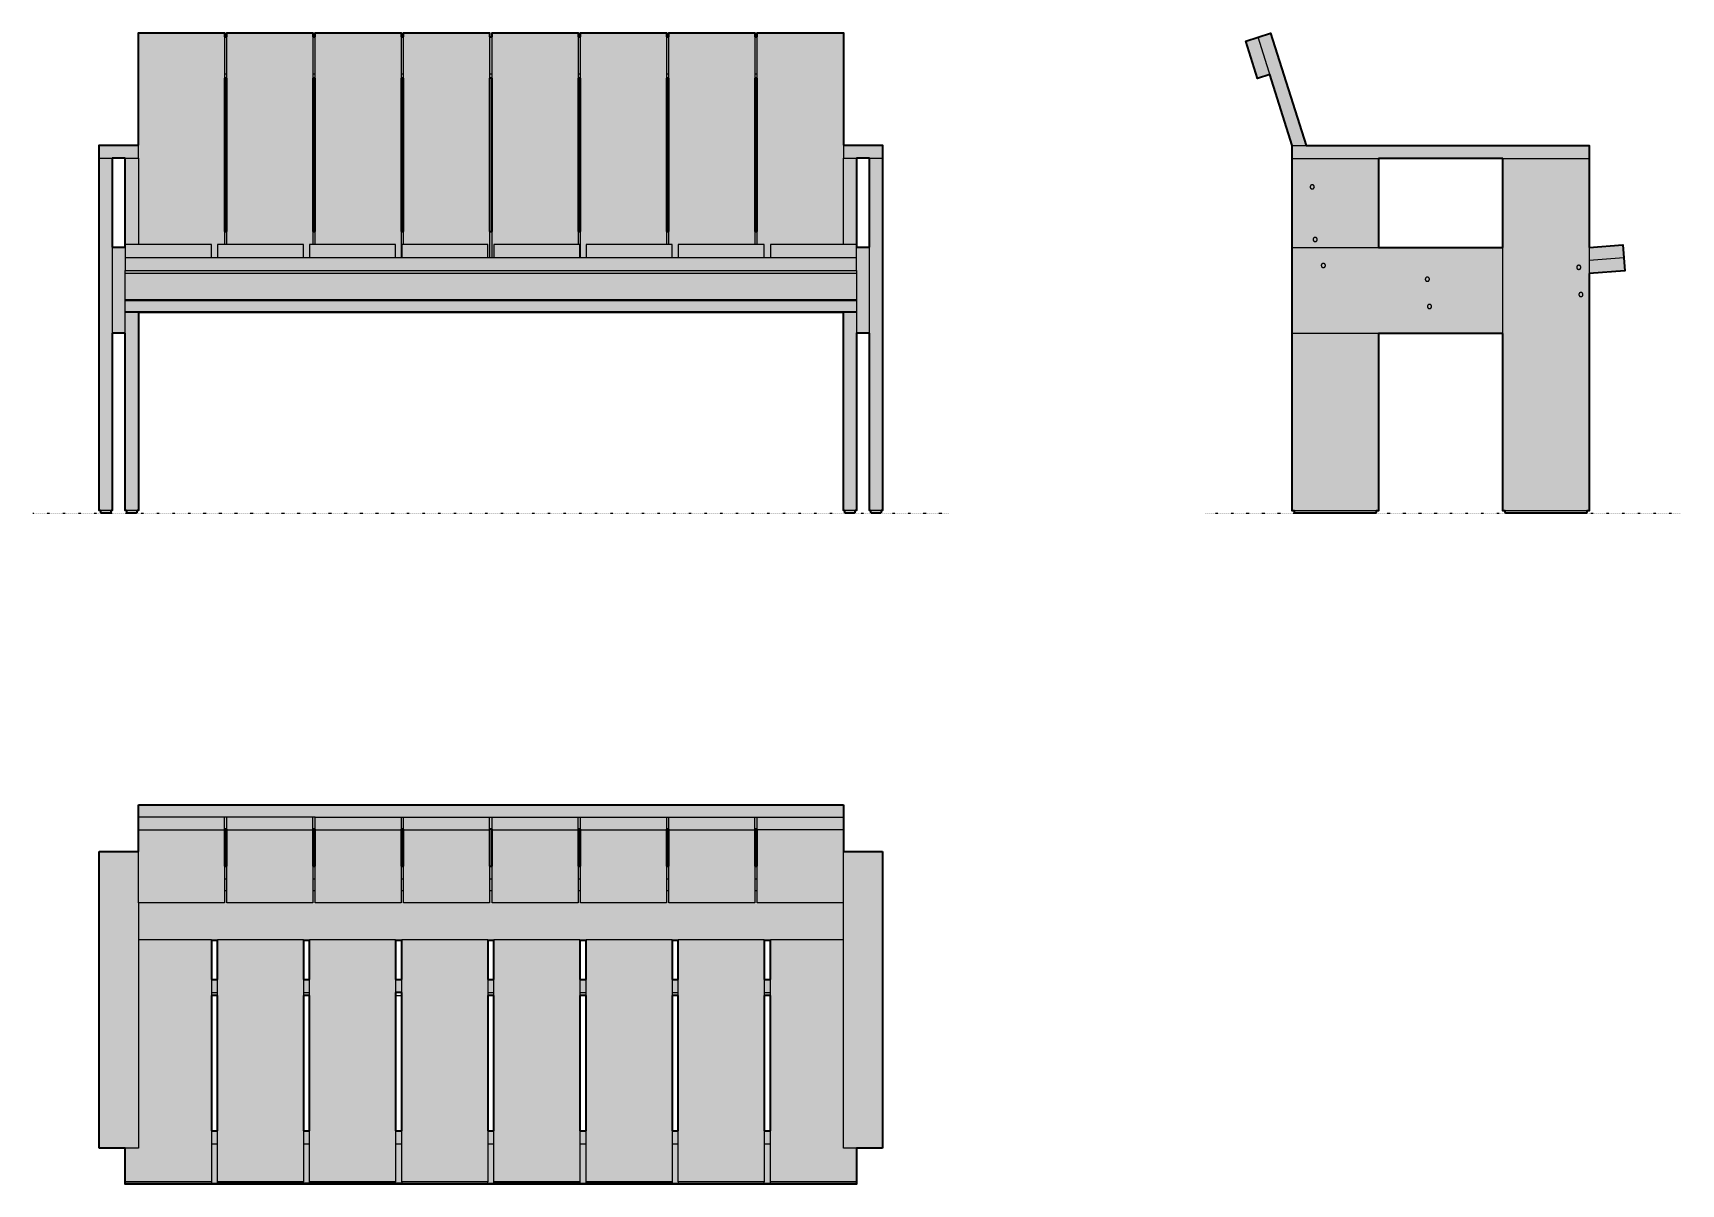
# Model space of a CAD drawing. Header units: millimetres. Extents: x 0 to 2777, y -1131 to 809.
import ezdxf

# ---------------------------------------------------------------- set-up
doc = ezdxf.new("R2010")
doc.units = ezdxf.units.MM
doc.linetypes.add('Dots', pattern=[1, 0, -1])
doc.layers.add('Blocks', color=7, linetype='Continuous')
doc.layers.add('Blocks$Fill', color=7, linetype='Continuous', true_color=0xffffff)
for name, color, linetype, lineweight, true_color in [('Blocks$Inner', 7, 'Continuous', 25, 0x007f00), ('Blocks$Outline', 7, 'Continuous', 35, 0xff3f3f), ('Groud', 7, 'Dots', 25, 0x243775)]:
    doc.layers.add(name, color=color, linetype=linetype, lineweight=lineweight, true_color=true_color)

# ---------------------------------------------------------------- blocks, each defined once
blk = doc.blocks.new('Crate Dining Bench Side')
at = {"layer": 'Blocks$Fill'}
h = blk.add_hatch(color=256, dxfattribs=at)
h.paths.add_polyline_path([(288.3, 3.5), (287.8, 0.7), (287.8, 0.7), (287.8, 0.6), (287.8, 0.6), (287.8, 0.5), (287.8, 0.5), (287.8, 0.4), (287.7, 0.4), (287.7, 0.3), (287.7, 0.3), (287.7, 0.3), (287.6, 0.2), (287.6, 0.2), (287.6, 0.1), (287.6, 0.1), (287.5, 0), (287.5, 0), (287.5, 0), (287.4, -0.1), (287.4, -0.1), (287.3, -0.1), (287.3, -0.2), (287.3, -0.2), (287.2, -0.2), (287.2, -0.3), (287.1, -0.3), (287.1, -0.3), (287.1, -0.3), (287, -0.4), (287, -0.4), (286.9, -0.4), (286.9, -0.4), (286.8, -0.4), (286.8, -0.4), (286.7, -0.5), (286.7, -0.5), (286.6, -0.5), (286.6, -0.5), (286.5, -0.5), (286.5, -0.5), (286.4, -0.5), (286.4, -0.5), (152.2, -0.5), (152.1, -0.5), (152, -0.5), (152, -0.5), (151.9, -0.5), (151.9, -0.5), (151.8, -0.4), (151.8, -0.4), (151.7, -0.4), (151.7, -0.4), (151.6, -0.4), (151.6, -0.4), (151.6, -0.3), (151.5, -0.3), (151.5, -0.3), (151.4, -0.3), (151.4, -0.2), (151.3, -0.2), (151.3, -0.2), (151.2, -0.1), (151.2, -0.1), (151.2, -0.1), (151.1, 0), (151.1, 0), (151.1, 0), (151, 0.1), (151, 0.1), (151, 0.2), (150.9, 0.2), (150.9, 0.2), (150.9, 0.3), (150.9, 0.3), (150.8, 0.4), (150.8, 0.4), (150.8, 0.5), (150.8, 0.5), (150.8, 0.6), (150.8, 0.6), (150.7, 0.7), (150.7, 0.7), (150.7, 0.8), (150.3, 3.5), (146.8, 3.5), (146.8, 302.5), (146.8, 619.5), (109.1, 739), (88.1, 732.4), (68.3, 795.3), (89.3, 801.9), (110.3, 808.5), (169.9, 619.5), (646.8, 619.5), (646.8, 597.5), (646.8, 447.5), (703.8, 452), (705.5, 430.1), (707.2, 408.1), (646.8, 403.4), (646.8, 3.5), (643.3, 3.5), (642.8, 0.7), (642.8, 0.7), (642.8, 0.6), (642.8, 0.6), (642.8, 0.5), (642.8, 0.5), (642.8, 0.4), (642.7, 0.4), (642.7, 0.3), (642.7, 0.3), (642.7, 0.3), (642.6, 0.2), (642.6, 0.2), (642.6, 0.1), (642.6, 0.1), (642.5, 0), (642.5, 0), (642.5, 0), (642.4, -0.1), (642.4, -0.1), (642.3, -0.1), (642.3, -0.2), (642.3, -0.2), (642.2, -0.2), (642.2, -0.3), (642.1, -0.3), (642.1, -0.3), (642.1, -0.3), (642, -0.4), (642, -0.4), (641.9, -0.4), (641.9, -0.4), (641.8, -0.4), (641.8, -0.4), (641.7, -0.5), (641.7, -0.5), (641.6, -0.5), (641.6, -0.5), (641.5, -0.5), (641.5, -0.5), (641.4, -0.5), (641.4, -0.5), (507.2, -0.5), (507.1, -0.5), (507.1, -0.5), (507, -0.5), (507, -0.5), (506.9, -0.5), (506.9, -0.5), (506.8, -0.4), (506.8, -0.4), (506.7, -0.4), (506.7, -0.4), (506.6, -0.4), (506.6, -0.4), (506.5, -0.3), (506.5, -0.3), (506.4, -0.3), (506.4, -0.3), (506.3, -0.2), (506.3, -0.2), (506.3, -0.2), (506.2, -0.1), (506.2, -0.1), (506.2, -0.1), (506.1, 0), (506.1, 0), (506.1, 0), (506, 0.1), (506, 0.1), (506, 0.2), (505.9, 0.2), (505.9, 0.3), (505.9, 0.3), (505.9, 0.3), (505.8, 0.4), (505.8, 0.4), (505.8, 0.5), (505.8, 0.5), (505.8, 0.6), (505.8, 0.6), (505.7, 0.7), (505.7, 0.7), (505.7, 0.8), (505.3, 3.5), (501.8, 3.5), (501.8, 302.5), (291.8, 302.5), (291.8, 3.5)], flags=0)
h.paths.add_polyline_path([(291.8, 447.5), (501.8, 447.5), (501.8, 597.5), (291.8, 597.5)], flags=0)
at = {"layer": 'Blocks$Inner'}
for p, q in [((146.8, 597.5), (646.8, 597.5)), ((291.8, 597.5), (291.8, 447.5)), ((705.5, 430.1), (646.8, 425.4))]:
    blk.add_line(p, q, dxfattribs=at)
for points in [[(169.9, 619.5), (110.3, 808.5), (89.3, 801.9), (68.3, 795.3), (88.1, 732.4), (109.1, 739)], [(501.8, 302.5), (146.8, 302.5), (146.8, 447.5), (146.8, 597.5), (146.8, 619.5), (89.3, 801.9)], [(146.8, 619.5), (646.8, 619.5), (646.8, 597.5), (646.8, 3.5), (501.8, 3.5), (501.8, 597.5)], [(146.8, 447.5), (501.8, 447.5)], [(646.8, 447.5), (703.8, 452), (705.5, 430.1), (707.2, 408.1), (646.8, 403.4)], [(291.8, 302.5), (291.8, 3.5), (146.8, 3.5), (146.8, 302.5)], [(288.3, 3.5), (287.9, 0.8), (287.8, 0.7), (287.8, 0.7), (287.8, 0.6), (287.8, 0.6), (287.8, 0.5), (287.8, 0.5), (287.8, 0.4), (287.7, 0.4), (287.7, 0.3), (287.7, 0.3), (287.7, 0.3), (287.6, 0.2), (287.6, 0.2), (287.6, 0.1), (287.6, 0.1), (287.5, 0), (287.5, 0), (287.5, 0), (287.4, -0.1), (287.4, -0.1), (287.3, -0.1), (287.3, -0.2), (287.3, -0.2), (287.2, -0.2), (287.2, -0.3), (287.1, -0.3), (287.1, -0.3), (287.1, -0.3), (287, -0.4), (287, -0.4), (286.9, -0.4), (286.9, -0.4), (286.8, -0.4), (286.8, -0.4), (286.7, -0.5), (286.7, -0.5), (286.6, -0.5), (286.6, -0.5), (286.5, -0.5), (286.5, -0.5), (286.4, -0.5), (286.4, -0.5), (286.3, -0.5), (285.2, -0.5), (284.9, -0.5), (153.7, -0.5), (153.5, -0.5), (152.3, -0.5), (152.2, -0.5), (152.2, -0.5), (152.1, -0.5), (152, -0.5), (152, -0.5), (151.9, -0.5), (151.9, -0.5), (151.8, -0.4), (151.8, -0.4), (151.7, -0.4), (151.7, -0.4), (151.6, -0.4), (151.6, -0.4), (151.6, -0.3), (151.5, -0.3), (151.5, -0.3), (151.4, -0.3), (151.4, -0.2), (151.3, -0.2), (151.3, -0.2), (151.2, -0.1), (151.2, -0.1), (151.2, -0.1), (151.1, 0), (151.1, 0), (151.1, 0), (151, 0.1), (151, 0.1), (151, 0.2), (150.9, 0.2), (150.9, 0.2), (150.9, 0.3), (150.9, 0.3), (150.8, 0.4), (150.8, 0.4), (150.8, 0.5), (150.8, 0.5), (150.8, 0.6), (150.8, 0.6), (150.7, 0.7), (150.7, 0.7), (150.7, 0.8), (150.3, 3.5)], [(643.3, 3.5), (642.9, 0.8), (642.8, 0.7), (642.8, 0.7), (642.8, 0.6), (642.8, 0.6), (642.8, 0.5), (642.8, 0.5), (642.8, 0.4), (642.7, 0.4), (642.7, 0.3), (642.7, 0.3), (642.7, 0.3), (642.6, 0.2), (642.6, 0.2), (642.6, 0.1), (642.6, 0.1), (642.5, 0), (642.5, 0), (642.5, 0), (642.4, -0.1), (642.4, -0.1), (642.3, -0.1), (642.3, -0.2), (642.3, -0.2), (642.2, -0.2), (642.2, -0.3), (642.1, -0.3), (642.1, -0.3), (642.1, -0.3), (642, -0.4), (642, -0.4), (641.9, -0.4), (641.9, -0.4), (641.8, -0.4), (641.8, -0.4), (641.7, -0.5), (641.7, -0.5), (641.6, -0.5), (641.6, -0.5), (641.5, -0.5), (641.5, -0.5), (641.4, -0.5), (641.4, -0.5), (641.3, -0.5), (640.2, -0.5), (639.9, -0.5), (508.7, -0.5), (508.5, -0.5), (507.3, -0.5), (507.2, -0.5), (507.2, -0.5), (507.1, -0.5), (507.1, -0.5), (507, -0.5), (507, -0.5), (506.9, -0.5), (506.9, -0.5), (506.8, -0.4), (506.8, -0.4), (506.7, -0.4), (506.7, -0.4), (506.6, -0.4), (506.6, -0.4), (506.5, -0.3), (506.5, -0.3), (506.4, -0.3), (506.4, -0.3), (506.3, -0.2), (506.3, -0.2), (506.3, -0.2), (506.2, -0.1), (506.2, -0.1), (506.2, -0.1), (506.1, 0), (506.1, 0), (506.1, 0), (506, 0.1), (506, 0.1), (506, 0.2), (505.9, 0.2), (505.9, 0.3), (505.9, 0.3), (505.9, 0.3), (505.8, 0.4), (505.8, 0.4), (505.8, 0.5), (505.8, 0.5), (505.8, 0.6), (505.8, 0.6), (505.7, 0.7), (505.7, 0.7), (505.7, 0.8), (505.3, 3.5)]]:
    blk.add_lwpolyline(points, dxfattribs=at)
for points in [[(183.9, 549.6), (183.9, 549.8), (183.8, 549.9), (183.8, 550), (183.8, 550.1), (183.8, 550.2), (183.8, 550.3), (183.8, 550.5), (183.7, 550.6), (183.7, 550.7), (183.6, 550.8), (183.6, 550.9), (183.6, 551), (183.5, 551.1), (183.5, 551.3), (183.4, 551.4), (183.3, 551.5), (183.3, 551.6), (183.2, 551.7), (183.1, 551.8), (183.1, 551.9), (183, 552), (182.9, 552), (182.8, 552.1), (182.7, 552.2), (182.6, 552.3), (182.5, 552.4), (182.4, 552.4), (182.3, 552.5), (182.2, 552.6), (182.1, 552.6), (182, 552.7), (181.9, 552.8), (181.8, 552.8), (181.7, 552.9), (181.6, 552.9), (181.5, 552.9), (181.4, 553), (181.2, 553), (181.1, 553), (181, 553.1), (180.9, 553.1), (180.8, 553.1), (180.7, 553.1), (180.5, 553.1), (180.4, 553.1), (180.3, 553.1), (180.2, 553.1), (180.1, 553.1), (179.9, 553.1), (179.8, 553.1), (179.7, 553.1), (179.6, 553), (179.5, 553), (179.3, 553), (179.2, 552.9), (179.1, 552.9), (179, 552.9), (178.9, 552.8), (178.8, 552.8), (178.7, 552.7), (178.6, 552.6), (178.5, 552.6), (178.4, 552.5), (178.3, 552.4), (178.2, 552.4), (178.1, 552.3), (178, 552.2), (177.9, 552.1), (177.8, 552), (177.7, 552), (177.7, 551.9), (177.6, 551.8), (177.5, 551.7), (177.4, 551.6), (177.4, 551.5), (177.3, 551.4), (177.3, 551.3), (177.2, 551.1), (177.1, 551), (177.1, 550.9), (177.1, 550.8), (177, 550.7), (177, 550.6), (177, 550.5), (176.9, 550.3), (176.9, 550.2), (176.9, 550.1), (176.9, 550), (176.9, 549.9), (176.9, 549.8), (176.9, 549.6), (176.9, 549.5), (176.9, 549.4), (176.9, 549.3), (176.9, 549.1), (176.9, 549), (176.9, 548.9), (177, 548.8), (177, 548.7), (177, 548.6), (177.1, 548.4), (177.1, 548.3), (177.1, 548.2), (177.2, 548.1), (177.3, 548), (177.3, 547.9), (177.4, 547.8), (177.4, 547.7), (177.5, 547.6), (177.6, 547.5), (177.7, 547.4), (177.7, 547.3), (177.8, 547.2), (177.9, 547.1), (178, 547.1), (178.1, 547), (178.2, 546.9), (178.3, 546.8), (178.4, 546.7), (178.5, 546.7), (178.6, 546.6), (178.7, 546.6), (178.8, 546.5), (178.9, 546.5), (179, 546.4), (179.1, 546.4), (179.2, 546.3), (179.3, 546.3), (179.5, 546.2), (179.6, 546.2), (179.7, 546.2), (179.8, 546.2), (179.9, 546.2), (180.1, 546.1), (180.2, 546.1), (180.3, 546.1), (180.4, 546.1), (180.5, 546.1), (180.7, 546.1), (180.8, 546.2), (180.9, 546.2), (181, 546.2), (181.1, 546.2), (181.2, 546.2), (181.4, 546.3), (181.5, 546.3), (181.6, 546.4), (181.7, 546.4), (181.8, 546.5), (181.9, 546.5), (182, 546.6), (182.1, 546.6), (182.2, 546.7), (182.3, 546.7), (182.4, 546.8), (182.5, 546.9), (182.6, 547), (182.7, 547.1), (182.8, 547.1), (182.9, 547.2), (183, 547.3), (183.1, 547.4), (183.1, 547.5), (183.2, 547.6), (183.3, 547.7), (183.3, 547.8), (183.4, 547.9), (183.5, 548), (183.5, 548.1), (183.6, 548.2), (183.6, 548.3), (183.6, 548.4), (183.7, 548.6), (183.7, 548.7), (183.8, 548.8), (183.8, 548.9), (183.8, 549), (183.8, 549.1), (183.8, 549.3), (183.8, 549.4), (183.9, 549.5)], [(188.7, 461), (188.7, 461.1), (188.7, 461.2), (188.7, 461.4), (188.7, 461.5), (188.7, 461.6), (188.7, 461.7), (188.6, 461.8), (188.6, 461.9), (188.6, 462.1), (188.5, 462.2), (188.5, 462.3), (188.4, 462.4), (188.4, 462.5), (188.3, 462.6), (188.3, 462.7), (188.2, 462.8), (188.1, 462.9), (188.1, 463), (188, 463.1), (187.9, 463.2), (187.9, 463.3), (187.8, 463.4), (187.7, 463.5), (187.6, 463.6), (187.5, 463.7), (187.4, 463.7), (187.3, 463.8), (187.2, 463.9), (187.1, 463.9), (187, 464), (186.9, 464.1), (186.8, 464.1), (186.7, 464.2), (186.6, 464.2), (186.5, 464.3), (186.4, 464.3), (186.2, 464.3), (186.1, 464.4), (186, 464.4), (185.9, 464.4), (185.8, 464.5), (185.7, 464.5), (185.5, 464.5), (185.4, 464.5), (185.3, 464.5), (185.2, 464.5), (185.1, 464.5), (184.9, 464.5), (184.8, 464.5), (184.7, 464.5), (184.6, 464.4), (184.5, 464.4), (184.3, 464.4), (184.2, 464.3), (184.1, 464.3), (184, 464.3), (183.9, 464.2), (183.8, 464.2), (183.7, 464.1), (183.6, 464.1), (183.4, 464), (183.3, 463.9), (183.2, 463.9), (183.1, 463.8), (183.1, 463.7), (183, 463.7), (182.9, 463.6), (182.8, 463.5), (182.7, 463.4), (182.6, 463.3), (182.5, 463.2), (182.5, 463.1), (182.4, 463), (182.3, 462.9), (182.3, 462.8), (182.2, 462.7), (182.1, 462.6), (182.1, 462.5), (182, 462.4), (182, 462.3), (181.9, 462.2), (181.9, 462.1), (181.9, 461.9), (181.8, 461.8), (181.8, 461.7), (181.8, 461.6), (181.8, 461.5), (181.8, 461.4), (181.7, 461.2), (181.7, 461.1), (181.7, 461), (181.7, 460.9), (181.7, 460.8), (181.8, 460.6), (181.8, 460.5), (181.8, 460.4), (181.8, 460.3), (181.8, 460.2), (181.9, 460), (181.9, 459.9), (181.9, 459.8), (182, 459.7), (182, 459.6), (182.1, 459.5), (182.1, 459.4), (182.2, 459.3), (182.3, 459.2), (182.3, 459.1), (182.4, 459), (182.5, 458.9), (182.5, 458.8), (182.6, 458.7), (182.7, 458.6), (182.8, 458.5), (182.9, 458.4), (183, 458.3), (183.1, 458.3), (183.1, 458.2), (183.2, 458.1), (183.3, 458), (183.4, 458), (183.6, 457.9), (183.7, 457.9), (183.8, 457.8), (183.9, 457.8), (184, 457.7), (184.1, 457.7), (184.2, 457.6), (184.3, 457.6), (184.5, 457.6), (184.6, 457.6), (184.7, 457.5), (184.8, 457.5), (184.9, 457.5), (185.1, 457.5), (185.2, 457.5), (185.3, 457.5), (185.4, 457.5), (185.5, 457.5), (185.7, 457.5), (185.8, 457.5), (185.9, 457.6), (186, 457.6), (186.1, 457.6), (186.2, 457.6), (186.4, 457.7), (186.5, 457.7), (186.6, 457.8), (186.7, 457.8), (186.8, 457.9), (186.9, 457.9), (187, 458), (187.1, 458), (187.2, 458.1), (187.3, 458.2), (187.4, 458.3), (187.5, 458.3), (187.6, 458.4), (187.7, 458.5), (187.8, 458.6), (187.9, 458.7), (187.9, 458.8), (188, 458.9), (188.1, 459), (188.1, 459.1), (188.2, 459.2), (188.3, 459.3), (188.3, 459.4), (188.4, 459.5), (188.4, 459.6), (188.5, 459.7), (188.5, 459.8), (188.6, 459.9), (188.6, 460), (188.6, 460.2), (188.7, 460.3), (188.7, 460.4), (188.7, 460.5), (188.7, 460.6), (188.7, 460.8), (188.7, 460.9)], [(202.6, 417.1), (202.6, 417.2), (202.6, 417.4), (202.5, 417.5), (202.5, 417.6), (202.5, 417.7), (202.5, 417.8), (202.5, 418), (202.4, 418.1), (202.4, 418.2), (202.4, 418.3), (202.3, 418.4), (202.3, 418.5), (202.2, 418.6), (202.2, 418.8), (202.1, 418.9), (202, 419), (202, 419.1), (201.9, 419.2), (201.8, 419.3), (201.8, 419.4), (201.7, 419.4), (201.6, 419.5), (201.5, 419.6), (201.4, 419.7), (201.3, 419.8), (201.2, 419.9), (201.2, 419.9), (201.1, 420), (201, 420.1), (200.8, 420.1), (200.7, 420.2), (200.6, 420.3), (200.5, 420.3), (200.4, 420.4), (200.3, 420.4), (200.2, 420.4), (200.1, 420.5), (200, 420.5), (199.8, 420.5), (199.7, 420.6), (199.6, 420.6), (199.5, 420.6), (199.4, 420.6), (199.2, 420.6), (199.1, 420.6), (199, 420.6), (198.9, 420.6), (198.8, 420.6), (198.6, 420.6), (198.5, 420.6), (198.4, 420.6), (198.3, 420.5), (198.2, 420.5), (198.1, 420.5), (197.9, 420.4), (197.8, 420.4), (197.7, 420.4), (197.6, 420.3), (197.5, 420.3), (197.4, 420.2), (197.3, 420.1), (197.2, 420.1), (197.1, 420), (197, 419.9), (196.9, 419.9), (196.8, 419.8), (196.7, 419.7), (196.6, 419.6), (196.5, 419.5), (196.4, 419.4), (196.4, 419.4), (196.3, 419.3), (196.2, 419.2), (196.2, 419.1), (196.1, 419), (196, 418.9), (196, 418.8), (195.9, 418.6), (195.9, 418.5), (195.8, 418.4), (195.8, 418.3), (195.7, 418.2), (195.7, 418.1), (195.7, 418), (195.6, 417.8), (195.6, 417.7), (195.6, 417.6), (195.6, 417.5), (195.6, 417.4), (195.6, 417.2), (195.6, 417.1), (195.6, 417), (195.6, 416.9), (195.6, 416.8), (195.6, 416.6), (195.6, 416.5), (195.6, 416.4), (195.7, 416.3), (195.7, 416.2), (195.7, 416.1), (195.8, 415.9), (195.8, 415.8), (195.9, 415.7), (195.9, 415.6), (196, 415.5), (196, 415.4), (196.1, 415.3), (196.2, 415.2), (196.2, 415.1), (196.3, 415), (196.4, 414.9), (196.4, 414.8), (196.5, 414.7), (196.6, 414.6), (196.7, 414.5), (196.8, 414.5), (196.9, 414.4), (197, 414.3), (197.1, 414.2), (197.2, 414.2), (197.3, 414.1), (197.4, 414.1), (197.5, 414), (197.6, 413.9), (197.7, 413.9), (197.8, 413.9), (197.9, 413.8), (198.1, 413.8), (198.2, 413.7), (198.3, 413.7), (198.4, 413.7), (198.5, 413.7), (198.6, 413.6), (198.8, 413.6), (198.9, 413.6), (199, 413.6), (199.1, 413.6), (199.2, 413.6), (199.4, 413.6), (199.5, 413.6), (199.6, 413.7), (199.7, 413.7), (199.8, 413.7), (200, 413.7), (200.1, 413.8), (200.2, 413.8), (200.3, 413.9), (200.4, 413.9), (200.5, 413.9), (200.6, 414), (200.7, 414.1), (200.8, 414.1), (201, 414.2), (201.1, 414.2), (201.2, 414.3), (201.2, 414.4), (201.3, 414.5), (201.4, 414.5), (201.5, 414.6), (201.6, 414.7), (201.7, 414.8), (201.8, 414.9), (201.8, 415), (201.9, 415.1), (202, 415.2), (202, 415.3), (202.1, 415.4), (202.2, 415.5), (202.2, 415.6), (202.3, 415.7), (202.3, 415.8), (202.4, 415.9), (202.4, 416.1), (202.4, 416.2), (202.5, 416.3), (202.5, 416.4), (202.5, 416.5), (202.5, 416.6), (202.5, 416.8), (202.6, 416.9), (202.6, 417)], [(633, 414.1), (633, 414.2), (633, 414.3), (633, 414.4), (633, 414.5), (633, 414.7), (633, 414.8), (632.9, 414.9), (632.9, 415), (632.9, 415.1), (632.8, 415.2), (632.8, 415.3), (632.7, 415.5), (632.7, 415.6), (632.6, 415.7), (632.6, 415.8), (632.5, 415.9), (632.4, 416), (632.4, 416.1), (632.3, 416.2), (632.2, 416.3), (632.2, 416.4), (632.1, 416.5), (632, 416.5), (631.9, 416.6), (631.8, 416.7), (631.7, 416.8), (631.6, 416.9), (631.5, 416.9), (631.4, 417), (631.3, 417.1), (631.2, 417.1), (631.1, 417.2), (631, 417.2), (630.9, 417.3), (630.8, 417.3), (630.7, 417.4), (630.5, 417.4), (630.4, 417.4), (630.3, 417.5), (630.2, 417.5), (630.1, 417.5), (630, 417.5), (629.8, 417.5), (629.7, 417.5), (629.6, 417.6), (629.5, 417.6), (629.4, 417.5), (629.2, 417.5), (629.1, 417.5), (629, 417.5), (628.9, 417.5), (628.8, 417.5), (628.6, 417.4), (628.5, 417.4), (628.4, 417.4), (628.3, 417.3), (628.2, 417.3), (628.1, 417.2), (628, 417.2), (627.9, 417.1), (627.8, 417.1), (627.6, 417), (627.5, 416.9), (627.4, 416.9), (627.4, 416.8), (627.3, 416.7), (627.2, 416.6), (627.1, 416.5), (627, 416.5), (626.9, 416.4), (626.8, 416.3), (626.8, 416.2), (626.7, 416.1), (626.6, 416), (626.6, 415.9), (626.5, 415.8), (626.4, 415.7), (626.4, 415.6), (626.3, 415.5), (626.3, 415.3), (626.2, 415.2), (626.2, 415.1), (626.2, 415), (626.1, 414.9), (626.1, 414.8), (626.1, 414.7), (626.1, 414.5), (626.1, 414.4), (626, 414.3), (626, 414.2), (626, 414.1), (626, 413.9), (626, 413.8), (626.1, 413.7), (626.1, 413.6), (626.1, 413.4), (626.1, 413.3), (626.1, 413.2), (626.2, 413.1), (626.2, 413), (626.2, 412.9), (626.3, 412.8), (626.3, 412.6), (626.4, 412.5), (626.4, 412.4), (626.5, 412.3), (626.6, 412.2), (626.6, 412.1), (626.7, 412), (626.8, 411.9), (626.8, 411.8), (626.9, 411.7), (627, 411.6), (627.1, 411.6), (627.2, 411.5), (627.3, 411.4), (627.4, 411.3), (627.4, 411.2), (627.5, 411.2), (627.6, 411.1), (627.8, 411), (627.9, 411), (628, 410.9), (628.1, 410.9), (628.2, 410.8), (628.3, 410.8), (628.4, 410.7), (628.5, 410.7), (628.6, 410.7), (628.8, 410.6), (628.9, 410.6), (629, 410.6), (629.1, 410.6), (629.2, 410.6), (629.4, 410.6), (629.5, 410.6), (629.6, 410.6), (629.7, 410.6), (629.8, 410.6), (630, 410.6), (630.1, 410.6), (630.2, 410.6), (630.3, 410.6), (630.4, 410.7), (630.5, 410.7), (630.7, 410.7), (630.8, 410.8), (630.9, 410.8), (631, 410.9), (631.1, 410.9), (631.2, 411), (631.3, 411), (631.4, 411.1), (631.5, 411.2), (631.6, 411.2), (631.7, 411.3), (631.8, 411.4), (631.9, 411.5), (632, 411.6), (632.1, 411.6), (632.2, 411.7), (632.2, 411.8), (632.3, 411.9), (632.4, 412), (632.4, 412.1), (632.5, 412.2), (632.6, 412.3), (632.6, 412.4), (632.7, 412.5), (632.7, 412.6), (632.8, 412.8), (632.8, 412.9), (632.9, 413), (632.9, 413.1), (632.9, 413.2), (633, 413.3), (633, 413.4), (633, 413.6), (633, 413.7), (633, 413.8), (633, 413.9)], [(377.8, 394), (377.8, 394.1), (377.8, 394.2), (377.8, 394.3), (377.8, 394.4), (377.8, 394.6), (377.7, 394.7), (377.7, 394.8), (377.7, 394.9), (377.7, 395), (377.6, 395.2), (377.6, 395.3), (377.5, 395.4), (377.5, 395.5), (377.4, 395.6), (377.4, 395.7), (377.3, 395.8), (377.2, 395.9), (377.2, 396), (377.1, 396.1), (377, 396.2), (376.9, 396.3), (376.9, 396.4), (376.8, 396.5), (376.7, 396.5), (376.6, 396.6), (376.5, 396.7), (376.4, 396.8), (376.3, 396.8), (376.2, 396.9), (376.1, 397), (376, 397), (375.9, 397.1), (375.8, 397.1), (375.7, 397.2), (375.6, 397.2), (375.5, 397.3), (375.3, 397.3), (375.2, 397.3), (375.1, 397.4), (375, 397.4), (374.9, 397.4), (374.7, 397.4), (374.6, 397.5), (374.5, 397.5), (374.4, 397.5), (374.3, 397.5), (374.1, 397.5), (374, 397.5), (373.9, 397.4), (373.8, 397.4), (373.7, 397.4), (373.5, 397.4), (373.4, 397.3), (373.3, 397.3), (373.2, 397.3), (373.1, 397.2), (373, 397.2), (372.9, 397.1), (372.8, 397.1), (372.6, 397), (372.5, 397), (372.4, 396.9), (372.3, 396.8), (372.2, 396.8), (372.1, 396.7), (372, 396.6), (372, 396.5), (371.9, 396.5), (371.8, 396.4), (371.7, 396.3), (371.6, 396.2), (371.6, 396.1), (371.5, 396), (371.4, 395.9), (371.3, 395.8), (371.3, 395.7), (371.2, 395.6), (371.2, 395.5), (371.1, 395.4), (371.1, 395.3), (371, 395.2), (371, 395), (371, 394.9), (370.9, 394.8), (370.9, 394.7), (370.9, 394.6), (370.9, 394.4), (370.8, 394.3), (370.8, 394.2), (370.8, 394.1), (370.8, 394), (370.8, 393.8), (370.8, 393.7), (370.8, 393.6), (370.9, 393.5), (370.9, 393.4), (370.9, 393.2), (370.9, 393.1), (371, 393), (371, 392.9), (371, 392.8), (371.1, 392.7), (371.1, 392.6), (371.2, 392.4), (371.2, 392.3), (371.3, 392.2), (371.3, 392.1), (371.4, 392), (371.5, 391.9), (371.6, 391.8), (371.6, 391.7), (371.7, 391.6), (371.8, 391.6), (371.9, 391.5), (372, 391.4), (372, 391.3), (372.1, 391.2), (372.2, 391.2), (372.3, 391.1), (372.4, 391), (372.5, 391), (372.6, 390.9), (372.8, 390.8), (372.9, 390.8), (373, 390.7), (373.1, 390.7), (373.2, 390.7), (373.3, 390.6), (373.4, 390.6), (373.5, 390.6), (373.7, 390.5), (373.8, 390.5), (373.9, 390.5), (374, 390.5), (374.1, 390.5), (374.3, 390.5), (374.4, 390.5), (374.5, 390.5), (374.6, 390.5), (374.7, 390.5), (374.9, 390.5), (375, 390.5), (375.1, 390.6), (375.2, 390.6), (375.3, 390.6), (375.5, 390.7), (375.6, 390.7), (375.7, 390.7), (375.8, 390.8), (375.9, 390.8), (376, 390.9), (376.1, 391), (376.2, 391), (376.3, 391.1), (376.4, 391.2), (376.5, 391.2), (376.6, 391.3), (376.7, 391.4), (376.8, 391.5), (376.9, 391.6), (376.9, 391.6), (377, 391.7), (377.1, 391.8), (377.2, 391.9), (377.2, 392), (377.3, 392.1), (377.4, 392.2), (377.4, 392.3), (377.5, 392.4), (377.5, 392.6), (377.6, 392.7), (377.6, 392.8), (377.7, 392.9), (377.7, 393), (377.7, 393.1), (377.7, 393.2), (377.8, 393.4), (377.8, 393.5), (377.8, 393.6), (377.8, 393.7), (377.8, 393.8)], [(636.6, 368.2), (636.6, 368.3), (636.6, 368.4), (636.6, 368.6), (636.6, 368.7), (636.6, 368.8), (636.6, 368.9), (636.5, 369), (636.5, 369.1), (636.5, 369.3), (636.4, 369.4), (636.4, 369.5), (636.3, 369.6), (636.3, 369.7), (636.2, 369.8), (636.2, 369.9), (636.1, 370), (636.1, 370.1), (636, 370.2), (635.9, 370.3), (635.8, 370.4), (635.8, 370.5), (635.7, 370.6), (635.6, 370.7), (635.5, 370.8), (635.4, 370.9), (635.3, 370.9), (635.2, 371), (635.1, 371.1), (635, 371.1), (634.9, 371.2), (634.8, 371.3), (634.7, 371.3), (634.6, 371.4), (634.5, 371.4), (634.4, 371.5), (634.3, 371.5), (634.2, 371.5), (634, 371.6), (633.9, 371.6), (633.8, 371.6), (633.7, 371.7), (633.6, 371.7), (633.4, 371.7), (633.3, 371.7), (633.2, 371.7), (633.1, 371.7), (633, 371.7), (632.8, 371.7), (632.7, 371.7), (632.6, 371.7), (632.5, 371.6), (632.4, 371.6), (632.2, 371.6), (632.1, 371.5), (632, 371.5), (631.9, 371.5), (631.8, 371.4), (631.7, 371.4), (631.6, 371.3), (631.5, 371.3), (631.4, 371.2), (631.3, 371.1), (631.2, 371.1), (631.1, 371), (631, 370.9), (630.9, 370.9), (630.8, 370.8), (630.7, 370.7), (630.6, 370.6), (630.5, 370.5), (630.4, 370.4), (630.4, 370.3), (630.3, 370.2), (630.2, 370.1), (630.2, 370), (630.1, 369.9), (630, 369.8), (630, 369.7), (629.9, 369.6), (629.9, 369.5), (629.9, 369.4), (629.8, 369.3), (629.8, 369.1), (629.7, 369), (629.7, 368.9), (629.7, 368.8), (629.7, 368.7), (629.7, 368.6), (629.7, 368.4), (629.6, 368.3), (629.6, 368.2), (629.6, 368.1), (629.7, 368), (629.7, 367.8), (629.7, 367.7), (629.7, 367.6), (629.7, 367.5), (629.7, 367.4), (629.8, 367.2), (629.8, 367.1), (629.9, 367), (629.9, 366.9), (629.9, 366.8), (630, 366.7), (630, 366.6), (630.1, 366.5), (630.2, 366.4), (630.2, 366.3), (630.3, 366.2), (630.4, 366.1), (630.4, 366), (630.5, 365.9), (630.6, 365.8), (630.7, 365.7), (630.8, 365.6), (630.9, 365.5), (631, 365.5), (631.1, 365.4), (631.2, 365.3), (631.3, 365.2), (631.4, 365.2), (631.5, 365.1), (631.6, 365.1), (631.7, 365), (631.8, 365), (631.9, 364.9), (632, 364.9), (632.1, 364.8), (632.2, 364.8), (632.4, 364.8), (632.5, 364.8), (632.6, 364.7), (632.7, 364.7), (632.8, 364.7), (633, 364.7), (633.1, 364.7), (633.2, 364.7), (633.3, 364.7), (633.4, 364.7), (633.6, 364.7), (633.7, 364.7), (633.8, 364.8), (633.9, 364.8), (634, 364.8), (634.2, 364.8), (634.3, 364.9), (634.4, 364.9), (634.5, 365), (634.6, 365), (634.7, 365.1), (634.8, 365.1), (634.9, 365.2), (635, 365.2), (635.1, 365.3), (635.2, 365.4), (635.3, 365.5), (635.4, 365.5), (635.5, 365.6), (635.6, 365.7), (635.7, 365.8), (635.8, 365.9), (635.8, 366), (635.9, 366.1), (636, 366.2), (636.1, 366.3), (636.1, 366.4), (636.2, 366.5), (636.2, 366.6), (636.3, 366.7), (636.3, 366.8), (636.4, 366.9), (636.4, 367), (636.5, 367.1), (636.5, 367.2), (636.5, 367.4), (636.6, 367.5), (636.6, 367.6), (636.6, 367.7), (636.6, 367.8), (636.6, 368), (636.6, 368.1)], [(381.4, 348.1), (381.4, 348.2), (381.4, 348.3), (381.4, 348.5), (381.4, 348.6), (381.4, 348.7), (381.4, 348.8), (381.3, 348.9), (381.3, 349.1), (381.3, 349.2), (381.2, 349.3), (381.2, 349.4), (381.1, 349.5), (381.1, 349.6), (381, 349.7), (381, 349.8), (380.9, 349.9), (380.8, 350), (380.8, 350.1), (380.7, 350.2), (380.6, 350.3), (380.6, 350.4), (380.5, 350.5), (380.4, 350.6), (380.3, 350.7), (380.2, 350.8), (380.1, 350.8), (380, 350.9), (379.9, 351), (379.8, 351.1), (379.7, 351.1), (379.6, 351.2), (379.5, 351.2), (379.4, 351.3), (379.3, 351.3), (379.2, 351.4), (379.1, 351.4), (378.9, 351.5), (378.8, 351.5), (378.7, 351.5), (378.6, 351.5), (378.5, 351.6), (378.4, 351.6), (378.2, 351.6), (378.1, 351.6), (378, 351.6), (377.9, 351.6), (377.8, 351.6), (377.6, 351.6), (377.5, 351.6), (377.4, 351.6), (377.3, 351.5), (377.2, 351.5), (377, 351.5), (376.9, 351.5), (376.8, 351.4), (376.7, 351.4), (376.6, 351.3), (376.5, 351.3), (376.4, 351.2), (376.3, 351.2), (376.1, 351.1), (376, 351.1), (375.9, 351), (375.8, 350.9), (375.8, 350.8), (375.7, 350.8), (375.6, 350.7), (375.5, 350.6), (375.4, 350.5), (375.3, 350.4), (375.2, 350.3), (375.2, 350.2), (375.1, 350.1), (375, 350), (375, 349.9), (374.9, 349.8), (374.8, 349.7), (374.8, 349.6), (374.7, 349.5), (374.7, 349.4), (374.6, 349.3), (374.6, 349.2), (374.6, 349.1), (374.5, 348.9), (374.5, 348.8), (374.5, 348.7), (374.5, 348.6), (374.5, 348.5), (374.4, 348.3), (374.4, 348.2), (374.4, 348.1), (374.4, 348), (374.4, 347.9), (374.5, 347.7), (374.5, 347.6), (374.5, 347.5), (374.5, 347.4), (374.5, 347.3), (374.6, 347.2), (374.6, 347), (374.6, 346.9), (374.7, 346.8), (374.7, 346.7), (374.8, 346.6), (374.8, 346.5), (374.9, 346.4), (375, 346.3), (375, 346.2), (375.1, 346.1), (375.2, 346), (375.2, 345.9), (375.3, 345.8), (375.4, 345.7), (375.5, 345.6), (375.6, 345.5), (375.7, 345.4), (375.8, 345.4), (375.8, 345.3), (375.9, 345.2), (376, 345.2), (376.1, 345.1), (376.3, 345), (376.4, 345), (376.5, 344.9), (376.6, 344.9), (376.7, 344.8), (376.8, 344.8), (376.9, 344.8), (377, 344.7), (377.2, 344.7), (377.3, 344.7), (377.4, 344.6), (377.5, 344.6), (377.6, 344.6), (377.8, 344.6), (377.9, 344.6), (378, 344.6), (378.1, 344.6), (378.2, 344.6), (378.4, 344.6), (378.5, 344.6), (378.6, 344.7), (378.7, 344.7), (378.8, 344.7), (378.9, 344.8), (379.1, 344.8), (379.2, 344.8), (379.3, 344.9), (379.4, 344.9), (379.5, 345), (379.6, 345), (379.7, 345.1), (379.8, 345.2), (379.9, 345.2), (380, 345.3), (380.1, 345.4), (380.2, 345.4), (380.3, 345.5), (380.4, 345.6), (380.5, 345.7), (380.6, 345.8), (380.6, 345.9), (380.7, 346), (380.8, 346.1), (380.8, 346.2), (380.9, 346.3), (381, 346.4), (381, 346.5), (381.1, 346.6), (381.1, 346.7), (381.2, 346.8), (381.2, 346.9), (381.3, 347), (381.3, 347.2), (381.3, 347.3), (381.4, 347.4), (381.4, 347.5), (381.4, 347.6), (381.4, 347.7), (381.4, 347.9), (381.4, 348)]]:
    blk.add_lwpolyline(points, close=True, dxfattribs=at)
at = {"layer": 'Blocks$Outline'}
for points in [[(109.1, 739), (88.1, 732.4), (68.3, 795.3), (89.3, 801.9), (110.3, 808.5), (169.9, 619.5)], [(146.8, 302.5), (146.8, 447.5), (146.8, 597.5), (146.8, 619.5), (109.1, 739)], [(169.9, 619.5), (646.8, 619.5), (646.8, 597.5), (646.8, 447.5)], [(501.8, 597.5), (291.8, 597.5)], [(291.8, 597.5), (291.8, 447.5)], [(501.8, 447.5), (501.8, 597.5)], [(291.8, 447.5), (501.8, 447.5)], [(646.8, 447.5), (703.8, 452), (705.5, 430.1), (707.2, 408.1), (646.8, 403.4)], [(646.8, 403.4), (646.8, 3.5), (643.3, 3.5)], [(150.3, 3.5), (146.8, 3.5), (146.8, 302.5)], [(291.8, 302.5), (291.8, 3.5), (288.3, 3.5)], [(501.8, 302.5), (291.8, 302.5)], [(505.3, 3.5), (501.8, 3.5), (501.8, 302.5)], [(288.3, 3.5), (287.9, 0.8), (287.8, 0.7), (287.8, 0.7), (287.8, 0.6), (287.8, 0.6), (287.8, 0.5), (287.8, 0.5), (287.8, 0.4), (287.7, 0.4), (287.7, 0.3), (287.7, 0.3), (287.7, 0.3), (287.6, 0.2), (287.6, 0.2), (287.6, 0.1), (287.6, 0.1), (287.5, 0), (287.5, 0), (287.5, 0), (287.4, -0.1), (287.4, -0.1), (287.3, -0.1), (287.3, -0.2), (287.3, -0.2), (287.2, -0.2), (287.2, -0.3), (287.1, -0.3), (287.1, -0.3), (287.1, -0.3), (287, -0.4), (287, -0.4), (286.9, -0.4), (286.9, -0.4), (286.8, -0.4), (286.8, -0.4), (286.7, -0.5), (286.7, -0.5), (286.6, -0.5), (286.6, -0.5), (286.5, -0.5), (286.5, -0.5), (286.4, -0.5), (286.4, -0.5), (286.3, -0.5), (285.2, -0.5), (284.9, -0.5), (153.7, -0.5), (153.5, -0.5), (152.3, -0.5), (152.2, -0.5), (152.2, -0.5), (152.1, -0.5), (152, -0.5), (152, -0.5), (151.9, -0.5), (151.9, -0.5), (151.8, -0.4), (151.8, -0.4), (151.7, -0.4), (151.7, -0.4), (151.6, -0.4), (151.6, -0.4), (151.6, -0.3), (151.5, -0.3), (151.5, -0.3), (151.4, -0.3), (151.4, -0.2), (151.3, -0.2), (151.3, -0.2), (151.2, -0.1), (151.2, -0.1), (151.2, -0.1), (151.1, 0), (151.1, 0), (151.1, 0), (151, 0.1), (151, 0.1), (151, 0.2), (150.9, 0.2), (150.9, 0.2), (150.9, 0.3), (150.9, 0.3), (150.8, 0.4), (150.8, 0.4), (150.8, 0.5), (150.8, 0.5), (150.8, 0.6), (150.8, 0.6), (150.7, 0.7), (150.7, 0.7), (150.7, 0.8), (150.3, 3.5)], [(643.3, 3.5), (642.9, 0.8), (642.8, 0.7), (642.8, 0.7), (642.8, 0.6), (642.8, 0.6), (642.8, 0.5), (642.8, 0.5), (642.8, 0.4), (642.7, 0.4), (642.7, 0.3), (642.7, 0.3), (642.7, 0.3), (642.6, 0.2), (642.6, 0.2), (642.6, 0.1), (642.6, 0.1), (642.5, 0), (642.5, 0), (642.5, 0), (642.4, -0.1), (642.4, -0.1), (642.3, -0.1), (642.3, -0.2), (642.3, -0.2), (642.2, -0.2), (642.2, -0.3), (642.1, -0.3), (642.1, -0.3), (642.1, -0.3), (642, -0.4), (642, -0.4), (641.9, -0.4), (641.9, -0.4), (641.8, -0.4), (641.8, -0.4), (641.7, -0.5), (641.7, -0.5), (641.6, -0.5), (641.6, -0.5), (641.5, -0.5), (641.5, -0.5), (641.4, -0.5), (641.4, -0.5), (641.3, -0.5), (640.2, -0.5), (639.9, -0.5), (508.7, -0.5), (508.5, -0.5), (507.3, -0.5), (507.2, -0.5), (507.2, -0.5), (507.1, -0.5), (507.1, -0.5), (507, -0.5), (507, -0.5), (506.9, -0.5), (506.9, -0.5), (506.8, -0.4), (506.8, -0.4), (506.7, -0.4), (506.7, -0.4), (506.6, -0.4), (506.6, -0.4), (506.5, -0.3), (506.5, -0.3), (506.4, -0.3), (506.4, -0.3), (506.3, -0.2), (506.3, -0.2), (506.3, -0.2), (506.2, -0.1), (506.2, -0.1), (506.2, -0.1), (506.1, 0), (506.1, 0), (506.1, 0), (506, 0.1), (506, 0.1), (506, 0.2), (505.9, 0.2), (505.9, 0.3), (505.9, 0.3), (505.9, 0.3), (505.8, 0.4), (505.8, 0.4), (505.8, 0.5), (505.8, 0.5), (505.8, 0.6), (505.8, 0.6), (505.7, 0.7), (505.7, 0.7), (505.7, 0.8), (505.3, 3.5)]]:
    blk.add_lwpolyline(points, dxfattribs=at)
blk = doc.blocks.new('Crate Dining Bench Top')
at = {"layer": 'Blocks$Fill'}
h = blk.add_hatch(color=256, dxfattribs=at)
h.paths.add_polyline_path([(687.5, -709.4), (187.5, -709.4), (187.5, -643.4), (151, -643.4), (130, -643.4), (109, -643.4), (109, 544.6), (130, 544.6), (151, 544.6), (187.5, 544.6), (187.5, 610.6), (687.5, 610.6), (687.5, 566.6), (748, 566.6), (748, -665.4), (746.3, -665.4), (687.5, -665.4)], flags=0)
h.paths.add_polyline_path([(212.5, 399.6), (149.9, 399.6), (149.9, 395.6), (151, 395.6), (212.5, 395.6)], flags=0)
h.paths.add_polyline_path([(403.3, 411.3), (403.3, 421.6), (337.5, 421.6), (337.5, 411.3)], flags=0)
h.paths.add_polyline_path([(430.4, 421.6), (430.4, 411.3), (658.5, 411.3), (658.5, 421.6)], flags=0)
h.paths.add_polyline_path([(430.4, 266.3), (430.4, 256.1), (658.5, 256.1), (658.5, 266.3)], flags=0)
h.paths.add_polyline_path([(403.3, 256.1), (403.3, 266.3), (337.5, 266.3), (337.5, 256.1)], flags=0)
h.paths.add_polyline_path([(430.4, 111.1), (430.4, 100.8), (658.5, 100.8), (658.5, 111.1)], flags=0)
h.paths.add_polyline_path([(403.3, 111.1), (337.5, 111.1), (337.5, 100.8), (403.3, 100.8)], flags=0)
h.paths.add_polyline_path([(403.3, -44.2), (337.5, -44.2), (337.5, -54.5), (403.3, -54.5)], flags=0)
h.paths.add_polyline_path([(430.4, -54.5), (658.5, -54.5), (658.5, -44.2), (430.4, -44.2)], flags=0)
h.paths.add_polyline_path([(658.5, -199.5), (425.3, -199.5), (425.3, -209.8), (658.5, -209.8)], flags=0)
h.paths.add_polyline_path([(403.3, -199.5), (337.5, -199.5), (337.5, -209.8), (403.3, -209.8)], flags=0)
h.paths.add_polyline_path([(430.4, -354.8), (430.4, -365.1), (658.5, -365.1), (658.5, -354.8)], flags=0)
h.paths.add_polyline_path([(337.5, -354.8), (337.5, -365.1), (403.3, -365.1), (403.3, -354.8)], flags=0)
h.paths.add_polyline_path([(337.5, -510.1), (337.5, -520.4), (403.3, -520.4), (403.3, -510.1)], flags=0)
h.paths.add_polyline_path([(430.4, -510.1), (430.4, -520.4), (658.5, -520.4), (658.5, -510.1)], flags=0)
h.paths.add_polyline_path([(212.5, -494.4), (151, -494.4), (149.9, -494.4), (149.9, -498.4), (151, -498.4), (212.5, -498.4)], flags=0)
h.paths.add_polyline_path([(212.5, -345.4), (149.9, -345.4), (149.9, -349.4), (151, -349.4), (212.5, -349.4)], flags=0)
h.paths.add_polyline_path([(151, 250.6), (149.9, 250.6), (149.9, 246.6), (212.5, 246.6), (212.5, 250.6)], flags=0)
h.paths.add_polyline_path([(212.5, -200.4), (212.5, -196.4), (151, -196.4), (149.9, -196.4), (149.9, -200.4)], flags=0)
h.paths.add_polyline_path([(212.5, 101.6), (149.9, 101.6), (149.9, 97.6), (151, 97.6), (212.5, 97.6)], flags=0)
h.paths.add_polyline_path([(212.5, -47.4), (151, -47.4), (149.9, -47.4), (149.9, -51.4), (151, -51.4), (212.5, -51.4)], flags=0)
at = {"layer": 'Blocks$Inner'}
for p, q in [((744.5, 566.6), (744.5, 421.6)), ((746.3, 421.6), (746.3, 566.6)), ((337.5, 411.3), (337.5, 421.6)), ((430.4, 411.3), (430.4, 421.6)), ((149.9, 399.6), (149.9, 395.6)), ((212.5, 395.6), (212.5, 399.6)), ((233.5, 395.6), (233.5, 399.6)), ((253.3, 395.6), (253.3, 399.6)), ((130, 246.6), (130, 250.6)), ((149.9, 250.6), (149.9, 246.6)), ((212.5, 246.6), (212.5, 250.6)), ((233.5, 246.6), (233.5, 250.6)), ((253.3, 246.6), (253.3, 250.6)), ((337.5, 256.1), (337.5, 266.3)), ((430.4, 256.1), (430.4, 266.3)), ((658.5, 266.3), (658.5, 256.1)), ((744.5, 256.1), (744.5, 111.1)), ((746.3, 256.1), (746.3, 266.3)), ((151, 101.6), (151, 246.6)), ((149.9, 101.6), (149.9, 97.6)), ((212.5, 97.6), (212.5, 101.6)), ((233.5, 97.6), (233.5, 101.6)), ((253.3, 97.6), (253.3, 101.6)), ((403.3, 100.8), (403.3, 111.1)), ((425.3, 100.8), (425.3, 111.1)), ((658.5, 111.1), (658.5, 100.8)), ((680.5, 100.8), (680.5, 111.1)), ((744.5, 100.8), (744.5, -44.2)), ((149.9, -47.4), (149.9, -51.4)), ((212.5, -51.4), (212.5, -47.4)), ((233.5, -51.4), (233.5, -47.4)), ((253.3, -51.4), (253.3, -47.4)), ((337.5, -54.5), (337.5, -44.2)), ((403.3, -54.5), (403.3, -44.2)), ((425.3, -54.5), (425.3, -44.2)), ((430.4, -54.5), (430.4, -44.2)), ((658.5, -44.2), (658.5, -54.5)), ((680.5, -54.5), (680.5, -44.2)), ((130, -200.4), (130, -196.4)), ((149.9, -196.4), (149.9, -200.4)), ((151, -345.4), (151, -200.4)), ((212.5, -200.4), (212.5, -196.4)), ((233.5, -200.4), (233.5, -196.4)), ((253.3, -200.4), (253.3, -196.4)), ((337.5, -209.8), (337.5, -199.5)), ((403.3, -209.8), (403.3, -199.5)), ((425.3, -209.8), (425.3, -199.5)), ((430.4, -209.8), (430.4, -199.5)), ((658.5, -199.5), (658.5, -209.8)), ((680.5, -209.8), (680.5, -199.5)), ((149.9, -345.4), (149.9, -349.4)), ((212.5, -349.4), (212.5, -345.4)), ((233.5, -349.4), (233.5, -345.4)), ((253.3, -349.4), (253.3, -345.4)), ((337.5, -365.1), (337.5, -354.8)), ((403.3, -365.1), (403.3, -354.8)), ((425.3, -365.1), (425.3, -354.8)), ((430.4, -365.1), (430.4, -354.8)), ((658.5, -354.8), (658.5, -365.1)), ((680.5, -365.1), (680.5, -354.8)), ((151, -494.4), (130, -494.4)), ((149.9, -494.4), (149.9, -498.4)), ((212.5, -498.4), (212.5, -494.4)), ((233.5, -498.4), (233.5, -494.4)), ((253.3, -498.4), (253.3, -494.4)), ((337.5, -520.4), (337.5, -510.1)), ((403.3, -520.4), (403.3, -510.1)), ((425.3, -520.4), (425.3, -510.1)), ((430.4, -520.4), (430.4, -510.1)), ((658.5, -510.1), (658.5, -520.4)), ((680.5, -520.4), (680.5, -510.1)), ((744.5, -520.4), (744.5, -665.4))]:
    blk.add_line(p, q, dxfattribs=at)
for points in [[(187.5, 544.6), (187.5, 610.6), (687.5, 610.6), (687.5, 544.6), (187.5, 544.6), (151, 544.6), (151, 399.6)], [(687.5, 566.6), (744.5, 566.6), (746.3, 566.6), (748, 566.6), (748, -665.4), (746.3, -665.4), (744.5, -665.4), (687.5, -665.4)], [(151, 544.6), (130, 544.6), (109, 544.6), (109, -643.4), (130, -643.4)], [(274.3, 544.6), (274.3, 399.6), (151, 399.6), (130, 399.6), (130, 544.6)], [(746.3, 411.3), (746.3, 421.6), (744.5, 421.6), (335.8, 421.6), (335.8, 544.6)], [(403.3, 411.3), (403.3, 421.6)], [(425.3, 411.3), (425.3, 421.6)], [(658.5, 421.6), (658.5, 411.3)], [(680.5, 411.3), (680.5, 421.6)], [(151, 250.6), (130, 250.6), (130, 395.6), (130, 399.6)], [(151, 395.6), (274.3, 395.6), (274.3, 250.6), (151, 250.6), (151, 395.6), (130, 395.6)], [(744.5, 266.3), (746.3, 266.3), (746.3, 411.3), (744.5, 411.3), (744.5, 266.3), (335.8, 266.3), (335.8, 411.3), (744.5, 411.3)], [(746.3, 100.8), (746.3, 111.1), (744.5, 111.1), (335.8, 111.1), (335.8, 256.1), (744.5, 256.1), (746.3, 256.1), (746.3, 111.1)], [(403.3, 256.1), (403.3, 266.3)], [(425.3, 256.1), (425.3, 266.3)], [(680.5, 256.1), (680.5, 266.3)], [(151, -47.4), (130, -47.4), (130, 97.6), (130, 101.6)], [(151, 97.6), (274.3, 97.6), (274.3, -47.4), (151, -47.4), (151, 97.6), (130, 97.6)], [(746.3, -54.5), (746.3, -44.2), (744.5, -44.2), (335.8, -44.2), (335.8, 100.8), (744.5, 100.8), (746.3, 100.8), (746.3, -44.2)], [(337.5, 100.8), (337.5, 111.1)], [(430.4, 100.8), (430.4, 111.1)], [(151, -196.4), (130, -196.4), (130, -51.4), (130, -47.4)], [(151, -51.4), (274.3, -51.4), (274.3, -196.4), (151, -196.4), (151, -51.4), (130, -51.4)], [(744.5, -199.5), (335.8, -199.5), (335.8, -54.5), (744.5, -54.5), (744.5, -199.5), (746.3, -199.5), (746.3, -54.5), (744.5, -54.5)], [(746.3, -209.8), (744.5, -209.8), (744.5, -354.8), (335.8, -354.8), (335.8, -209.8), (744.5, -209.8)], [(746.3, -199.5), (746.3, -209.8), (746.3, -354.8), (744.5, -354.8)], [(130, -345.4), (130, -349.4), (130, -494.4), (130, -498.4), (130, -643.4), (151, -643.4)], [(151, -349.4), (274.3, -349.4), (274.3, -494.4), (151, -494.4), (151, -349.4), (130, -349.4)], [(746.3, -354.8), (746.3, -365.1), (746.3, -510.1), (744.5, -510.1)], [(746.3, -365.1), (744.5, -365.1), (744.5, -510.1), (335.8, -510.1), (335.8, -365.1), (744.5, -365.1)], [(151, -498.4), (274.3, -498.4), (274.3, -643.4), (151, -643.4), (151, -498.4), (130, -498.4)], [(335.8, -643.4), (335.8, -520.4), (744.5, -520.4), (746.3, -520.4)], [(746.3, -665.4), (746.3, -520.4), (746.3, -510.1)], [(274.3, -643.4), (687.5, -643.4), (687.5, -709.4), (187.5, -709.4), (187.5, -643.4)]]:
    blk.add_lwpolyline(points, dxfattribs=at)
for points in [[(274.3, 101.6), (151, 101.6), (130, 101.6), (130, 246.6), (151, 246.6), (274.3, 246.6)], [(274.3, -345.4), (151, -345.4), (130, -345.4), (130, -200.4), (151, -200.4), (274.3, -200.4)]]:
    blk.add_lwpolyline(points, close=True, dxfattribs=at)
at = {"layer": 'Blocks$Outline'}
for points in [[(187.5, 544.6), (187.5, 610.6)], [(187.5, 610.6), (687.5, 610.6)], [(687.5, 610.6), (687.5, 566.6)], [(687.5, 566.6), (744.5, 566.6), (746.3, 566.6), (748, 566.6), (748, -665.4), (746.3, -665.4), (744.5, -665.4), (687.5, -665.4)], [(109, -643.4), (109, 544.6)], [(109, 544.6), (130, 544.6)], [(130, 544.6), (151, 544.6)], [(151, 544.6), (187.5, 544.6)], [(403.3, 421.6), (337.5, 421.6)], [(337.5, 421.6), (337.5, 411.3)], [(403.3, 411.3), (403.3, 421.6)], [(430.4, 421.6), (430.4, 411.3)], [(658.5, 421.6), (430.4, 421.6)], [(658.5, 411.3), (658.5, 421.6)], [(212.5, 399.6), (151, 399.6), (149.9, 399.6)], [(149.9, 399.6), (149.9, 395.6)], [(149.9, 395.6), (151, 395.6)], [(151, 395.6), (212.5, 395.6)], [(212.5, 395.6), (212.5, 399.6)], [(337.5, 411.3), (403.3, 411.3)], [(430.4, 411.3), (658.5, 411.3)], [(151, 250.6), (149.9, 250.6)], [(149.9, 250.6), (149.9, 246.6)], [(212.5, 250.6), (151, 250.6)], [(212.5, 246.6), (212.5, 250.6)], [(403.3, 266.3), (337.5, 266.3)], [(337.5, 266.3), (337.5, 256.1)], [(337.5, 256.1), (403.3, 256.1)], [(403.3, 256.1), (403.3, 266.3)], [(430.4, 266.3), (430.4, 256.1)], [(658.5, 266.3), (430.4, 266.3)], [(430.4, 256.1), (658.5, 256.1)], [(658.5, 256.1), (658.5, 266.3)], [(149.9, 246.6), (151, 246.6), (212.5, 246.6)], [(212.5, 101.6), (151, 101.6), (149.9, 101.6)], [(149.9, 101.6), (149.9, 97.6)], [(149.9, 97.6), (151, 97.6)], [(151, 97.6), (212.5, 97.6)], [(212.5, 97.6), (212.5, 101.6)], [(403.3, 111.1), (337.5, 111.1)], [(337.5, 111.1), (337.5, 100.8)], [(337.5, 100.8), (403.3, 100.8)], [(403.3, 100.8), (403.3, 111.1)], [(430.4, 111.1), (430.4, 100.8)], [(658.5, 111.1), (430.4, 111.1)], [(430.4, 100.8), (658.5, 100.8)], [(658.5, 100.8), (658.5, 111.1)], [(151, -47.4), (149.9, -47.4)], [(149.9, -47.4), (149.9, -51.4)], [(149.9, -51.4), (151, -51.4)], [(212.5, -47.4), (151, -47.4)], [(151, -51.4), (212.5, -51.4)], [(212.5, -51.4), (212.5, -47.4)], [(403.3, -44.2), (337.5, -44.2)], [(337.5, -44.2), (337.5, -54.5)], [(337.5, -54.5), (403.3, -54.5)], [(403.3, -54.5), (403.3, -44.2)], [(658.5, -44.2), (430.4, -44.2)], [(430.4, -44.2), (430.4, -54.5)], [(430.4, -54.5), (658.5, -54.5)], [(658.5, -54.5), (658.5, -44.2)], [(151, -196.4), (149.9, -196.4)], [(149.9, -196.4), (149.9, -200.4)], [(149.9, -200.4), (151, -200.4), (212.5, -200.4)], [(212.5, -196.4), (151, -196.4)], [(212.5, -200.4), (212.5, -196.4)], [(403.3, -199.5), (337.5, -199.5)], [(337.5, -199.5), (337.5, -209.8)], [(337.5, -209.8), (403.3, -209.8)], [(403.3, -209.8), (403.3, -199.5)], [(658.5, -199.5), (425.3, -199.5)], [(425.3, -199.5), (425.3, -209.8)], [(425.3, -209.8), (658.5, -209.8)], [(658.5, -209.8), (658.5, -199.5)], [(212.5, -345.4), (151, -345.4), (149.9, -345.4)], [(149.9, -345.4), (149.9, -349.4)], [(149.9, -349.4), (151, -349.4)], [(151, -349.4), (212.5, -349.4)], [(212.5, -349.4), (212.5, -345.4)], [(337.5, -354.8), (337.5, -365.1)], [(403.3, -354.8), (337.5, -354.8)], [(403.3, -365.1), (403.3, -354.8)], [(430.4, -354.8), (430.4, -365.1)], [(658.5, -354.8), (430.4, -354.8)], [(658.5, -365.1), (658.5, -354.8)], [(337.5, -365.1), (403.3, -365.1)], [(430.4, -365.1), (658.5, -365.1)], [(151, -494.4), (149.9, -494.4)], [(149.9, -494.4), (149.9, -498.4)], [(149.9, -498.4), (151, -498.4)], [(212.5, -494.4), (151, -494.4)], [(151, -498.4), (212.5, -498.4)], [(212.5, -498.4), (212.5, -494.4)], [(337.5, -510.1), (337.5, -520.4)], [(403.3, -510.1), (337.5, -510.1)], [(337.5, -520.4), (403.3, -520.4)], [(403.3, -520.4), (403.3, -510.1)], [(430.4, -510.1), (430.4, -520.4)], [(658.5, -510.1), (430.4, -510.1)], [(430.4, -520.4), (658.5, -520.4)], [(658.5, -520.4), (658.5, -510.1)], [(130, -643.4), (109, -643.4)], [(151, -643.4), (130, -643.4)], [(187.5, -643.4), (151, -643.4)], [(187.5, -709.4), (187.5, -643.4)], [(687.5, -665.4), (687.5, -709.4)], [(687.5, -709.4), (187.5, -709.4)]]:
    blk.add_lwpolyline(points, dxfattribs=at)
blk = doc.blocks.new('Crate Dining Bench Front')
at = {"layer": 'Blocks$Fill'}
h = blk.add_hatch(color=256, dxfattribs=at)
h.paths.add_polyline_path([(1431.6, 598), (1431.6, 4), (1429.6, 4), (1429.2, 1.2), (1429.2, 1.2), (1429.2, 1.1), (1429.2, 1.1), (1429.1, 1), (1429.1, 1), (1429.1, 0.9), (1429.1, 0.9), (1429.1, 0.8), (1429, 0.8), (1429, 0.7), (1429, 0.7), (1429, 0.6), (1428.9, 0.6), (1428.9, 0.6), (1428.9, 0.5), (1428.8, 0.5), (1428.8, 0.4), (1428.7, 0.4), (1428.7, 0.4), (1428.7, 0.3), (1428.6, 0.3), (1428.6, 0.3), (1428.5, 0.3), (1428.5, 0.2), (1428.5, 0.2), (1428.4, 0.2), (1428.4, 0.1), (1428.3, 0.1), (1428.3, 0.1), (1428.2, 0.1), (1428.2, 0.1), (1428.1, 0.1), (1428.1, 0), (1428, 0), (1428, 0), (1427.9, 0), (1427.9, 0), (1427.8, 0), (1427.8, 0), (1427.7, 0), (1413.5, 0), (1413.4, 0), (1413.4, 0), (1413.3, 0), (1413.3, 0), (1413.2, 0), (1413.2, 0), (1413.1, 0.1), (1413.1, 0.1), (1413.1, 0.1), (1413, 0.1), (1413, 0.1), (1412.9, 0.1), (1412.9, 0.2), (1412.8, 0.2), (1412.8, 0.2), (1412.7, 0.2), (1412.7, 0.3), (1412.7, 0.3), (1412.6, 0.3), (1412.6, 0.4), (1412.5, 0.4), (1412.5, 0.4), (1412.5, 0.5), (1412.4, 0.5), (1412.4, 0.5), (1412.4, 0.6), (1412.3, 0.6), (1412.3, 0.7), (1412.3, 0.7), (1412.3, 0.7), (1412.2, 0.8), (1412.2, 0.8), (1412.2, 0.9), (1412.2, 0.9), (1412.1, 1), (1412.1, 1), (1412.1, 1.1), (1412.1, 1.1), (1412.1, 1.2), (1412.1, 1.2), (1412.1, 1.3), (1411.6, 4), (1409.6, 4), (1409.6, 303), (1387.6, 303), (1387.6, 4), (1385.6, 4), (1385.2, 1.2), (1385.2, 1.2), (1385.2, 1.1), (1385.2, 1.1), (1385.1, 1), (1385.1, 1), (1385.1, 0.9), (1385.1, 0.9), (1385.1, 0.8), (1385, 0.8), (1385, 0.7), (1385, 0.7), (1385, 0.6), (1384.9, 0.6), (1384.9, 0.6), (1384.9, 0.5), (1384.8, 0.5), (1384.8, 0.4), (1384.7, 0.4), (1384.7, 0.4), (1384.7, 0.3), (1384.6, 0.3), (1384.6, 0.3), (1384.5, 0.3), (1384.5, 0.2), (1384.5, 0.2), (1384.4, 0.2), (1384.4, 0.1), (1384.3, 0.1), (1384.3, 0.1), (1384.2, 0.1), (1384.2, 0.1), (1384.1, 0.1), (1384.1, 0), (1384, 0), (1384, 0), (1383.9, 0), (1383.9, 0), (1383.8, 0), (1383.8, 0), (1383.7, 0), (1369.5, 0), (1369.4, 0), (1369.4, 0), (1369.3, 0), (1369.3, 0), (1369.2, 0), (1369.2, 0), (1369.1, 0.1), (1369.1, 0.1), (1369.1, 0.1), (1369, 0.1), (1369, 0.1), (1368.9, 0.1), (1368.9, 0.2), (1368.8, 0.2), (1368.8, 0.2), (1368.7, 0.2), (1368.7, 0.3), (1368.7, 0.3), (1368.6, 0.3), (1368.6, 0.4), (1368.5, 0.4), (1368.5, 0.4), (1368.5, 0.5), (1368.4, 0.5), (1368.4, 0.5), (1368.4, 0.6), (1368.3, 0.6), (1368.3, 0.7), (1368.3, 0.7), (1368.3, 0.7), (1368.2, 0.8), (1368.2, 0.8), (1368.2, 0.9), (1368.2, 0.9), (1368.1, 1), (1368.1, 1), (1368.1, 1.1), (1368.1, 1.1), (1368.1, 1.2), (1368.1, 1.2), (1368.1, 1.3), (1367.6, 4), (1365.6, 4), (1365.6, 337.8), (177.6, 337.8), (177.6, 4), (175.6, 4), (175.2, 1.2), (175.2, 1.2), (175.2, 1.1), (175.2, 1.1), (175.1, 1), (175.1, 1), (175.1, 0.9), (175.1, 0.9), (175.1, 0.8), (175, 0.8), (175, 0.7), (175, 0.7), (175, 0.6), (174.9, 0.6), (174.9, 0.6), (174.9, 0.5), (174.8, 0.5), (174.8, 0.4), (174.7, 0.4), (174.7, 0.4), (174.7, 0.3), (174.6, 0.3), (174.6, 0.3), (174.5, 0.3), (174.5, 0.2), (174.5, 0.2), (174.4, 0.2), (174.4, 0.1), (174.3, 0.1), (174.3, 0.1), (174.2, 0.1), (174.2, 0.1), (174.1, 0.1), (174.1, 0), (174, 0), (174, 0), (173.9, 0), (173.9, 0), (173.8, 0), (173.8, 0), (173.7, 0), (159.5, 0), (159.4, 0), (159.4, 0), (159.3, 0), (159.3, 0), (159.2, 0), (159.2, 0), (159.1, 0.1), (159.1, 0.1), (159.1, 0.1), (159, 0.1), (159, 0.1), (158.9, 0.1), (158.9, 0.2), (158.8, 0.2), (158.8, 0.2), (158.7, 0.2), (158.7, 0.3), (158.7, 0.3), (158.6, 0.3), (158.6, 0.4), (158.5, 0.4), (158.5, 0.4), (158.5, 0.5), (158.4, 0.5), (158.4, 0.5), (158.4, 0.6), (158.3, 0.6), (158.3, 0.7), (158.3, 0.7), (158.3, 0.7), (158.2, 0.8), (158.2, 0.8), (158.2, 0.9), (158.2, 0.9), (158.1, 1), (158.1, 1), (158.1, 1.1), (158.1, 1.1), (158.1, 1.2), (158.1, 1.2), (158.1, 1.3), (157.6, 4), (155.6, 4), (155.6, 303), (133.6, 303), (133.6, 4), (131.6, 4), (131.2, 1.2), (131.2, 1.2), (131.2, 1.1), (131.2, 1.1), (131.1, 1), (131.1, 1), (131.1, 0.9), (131.1, 0.9), (131.1, 0.8), (131, 0.8), (131, 0.7), (131, 0.7), (131, 0.6), (130.9, 0.6), (130.9, 0.6), (130.9, 0.5), (130.8, 0.5), (130.8, 0.4), (130.7, 0.4), (130.7, 0.4), (130.7, 0.3), (130.6, 0.3), (130.6, 0.3), (130.5, 0.3), (130.5, 0.2), (130.5, 0.2), (130.4, 0.2), (130.4, 0.1), (130.3, 0.1), (130.3, 0.1), (130.2, 0.1), (130.2, 0.1), (130.1, 0.1), (130.1, 0), (130, 0), (130, 0), (129.9, 0), (129.9, 0), (129.8, 0), (129.8, 0), (129.7, 0), (115.5, 0), (115.4, 0), (115.4, 0), (115.3, 0), (115.3, 0), (115.2, 0), (115.2, 0), (115.1, 0.1), (115.1, 0.1), (115.1, 0.1), (115, 0.1), (115, 0.1), (114.9, 0.1), (114.9, 0.2), (114.8, 0.2), (114.8, 0.2), (114.7, 0.2), (114.7, 0.3), (114.7, 0.3), (114.6, 0.3), (114.6, 0.4), (114.5, 0.4), (114.5, 0.4), (114.5, 0.5), (114.4, 0.5), (114.4, 0.5), (114.4, 0.6), (114.3, 0.6), (114.3, 0.7), (114.3, 0.7), (114.3, 0.7), (114.2, 0.8), (114.2, 0.8), (114.2, 0.9), (114.2, 0.9), (114.1, 1), (114.1, 1), (114.1, 1.1), (114.1, 1.1), (114.1, 1.2), (114.1, 1.2), (114.1, 1.3), (113.6, 4), (111.6, 4), (111.6, 598), (111.6, 620), (177.6, 620), (177.6, 809), (322.6, 809), (322.6, 802.4), (326.6, 802.4), (326.6, 809), (471.6, 809), (471.6, 802.4), (475.6, 802.4), (475.6, 809), (620.6, 809), (620.6, 802.4), (624.6, 802.4), (624.6, 809), (769.6, 809), (769.6, 802.4), (773.6, 802.4), (773.6, 809), (918.6, 809), (918.6, 802.4), (922.6, 802.4), (922.6, 809), (1067.6, 809), (1067.6, 802.4), (1071.6, 802.4), (1071.6, 809), (1216.6, 809), (1216.6, 802.4), (1220.6, 802.4), (1220.6, 809), (1365.6, 809), (1365.6, 620), (1431.6, 620)], flags=0)
h.paths.add_polyline_path([(155.6, 452.5), (155.6, 598), (133.6, 598), (133.6, 448), (155.6, 448)], flags=0)
h.paths.add_polyline_path([(322.6, 474.3), (326.6, 474.3), (326.6, 732.8), (322.6, 732.8)], flags=0)
h.paths.add_polyline_path([(475.6, 474.3), (475.6, 732.8), (471.6, 732.8), (471.6, 474.3)], flags=0)
h.paths.add_polyline_path([(624.6, 474.3), (624.6, 732.8), (620.6, 732.8), (620.6, 474.3)], flags=0)
h.paths.add_polyline_path([(769.6, 474.3), (773.6, 474.3), (773.6, 732.8), (769.6, 732.8)], flags=0)
h.paths.add_polyline_path([(922.6, 474.3), (922.6, 732.8), (918.6, 732.8), (918.6, 474.3)], flags=0)
h.paths.add_polyline_path([(1067.6, 474.3), (1071.6, 474.3), (1071.6, 732.8), (1067.6, 732.8)], flags=0)
h.paths.add_polyline_path([(1216.6, 474.3), (1220.6, 474.3), (1220.6, 732.8), (1216.6, 732.8)], flags=0)
h.paths.add_polyline_path([(1387.6, 452.5), (1387.6, 448), (1409.6, 448), (1409.6, 598), (1387.6, 598)], flags=0)
at = {"layer": 'Blocks$Inner'}
for p, q in [((322.6, 802.4), (326.6, 802.4)), ((471.6, 802.4), (475.6, 802.4)), ((620.6, 802.4), (624.6, 802.4)), ((769.6, 802.4), (773.6, 802.4)), ((918.6, 802.4), (922.6, 802.4)), ((1067.6, 802.4), (1071.6, 802.4)), ((1216.6, 802.4), (1220.6, 802.4)), ((326.6, 739.5), (322.6, 739.5)), ((322.6, 732.8), (326.6, 732.8)), ((475.6, 739.5), (471.6, 739.5)), ((471.6, 732.8), (475.6, 732.8)), ((624.6, 739.5), (620.6, 739.5)), ((620.6, 732.8), (624.6, 732.8)), ((773.6, 739.5), (769.6, 739.5)), ((769.6, 732.8), (773.6, 732.8)), ((922.6, 739.5), (918.6, 739.5)), ((918.6, 732.8), (922.6, 732.8)), ((1071.6, 739.5), (1067.6, 739.5)), ((1067.6, 732.8), (1071.6, 732.8)), ((1220.6, 739.5), (1216.6, 739.5)), ((1216.6, 732.8), (1220.6, 732.8)), ((155.6, 452.5), (155.6, 598)), ((1387.6, 598), (1387.6, 452.5)), ((322.6, 474.3), (326.6, 474.3)), ((471.6, 474.3), (475.6, 474.3)), ((620.6, 474.3), (624.6, 474.3)), ((769.6, 474.3), (773.6, 474.3)), ((918.6, 474.3), (922.6, 474.3)), ((1067.6, 474.3), (1071.6, 474.3)), ((1216.6, 474.3), (1220.6, 474.3)), ((155.6, 448), (133.6, 448)), ((1409.6, 448), (1387.6, 448)), ((155.6, 430.6), (1387.6, 430.6)), ((155.6, 359.6), (1387.6, 359.6)), ((155.6, 357.9), (1387.6, 357.9)), ((155.6, 339.5), (1387.6, 339.5)), ((1387.6, 337.8), (155.6, 337.8)), ((1387.6, 303), (1409.6, 303)), ((158.5, 0.4), (159.1, 0.1))]:
    blk.add_line(p, q, dxfattribs=at)
for points in [[(177.6, 598), (177.6, 620), (177.6, 809), (322.6, 809), (322.6, 452.5)], [(326.6, 452.5), (326.6, 809), (471.6, 809), (471.6, 452.5)], [(475.6, 452.5), (475.6, 809), (620.6, 809), (620.6, 430.6)], [(624.6, 452.5), (624.6, 809), (769.6, 809), (769.6, 430.6)], [(773.6, 430.6), (773.6, 809), (918.6, 809), (918.6, 452.5)], [(922.6, 430.6), (922.6, 809), (1067.6, 809), (1067.6, 452.5)], [(1071.6, 452.5), (1071.6, 809), (1216.6, 809), (1216.6, 452.5)], [(1220.6, 452.5), (1220.6, 809), (1365.6, 809), (1365.6, 620), (1365.6, 598)], [(177.6, 620), (111.6, 620), (111.6, 598), (177.6, 598), (177.6, 452.5)], [(1365.6, 452.5), (1365.6, 598), (1431.6, 598), (1431.6, 620), (1365.6, 620)], [(133.6, 598), (133.6, 4), (111.6, 4), (111.6, 598)], [(1431.6, 598), (1431.6, 4), (1409.6, 4), (1409.6, 303), (1409.6, 448), (1409.6, 598)], [(300.6, 430.6), (300.6, 452.5), (155.6, 452.5), (155.6, 430.6), (155.6, 408.6), (1387.6, 408.6), (1387.6, 403.4), (155.6, 403.4)], [(455.9, 430.6), (455.9, 452.5), (310.9, 452.5), (310.9, 430.6)], [(611.2, 430.6), (611.2, 452.5), (466.2, 452.5), (466.2, 430.6)], [(766.5, 430.6), (766.5, 452.5), (621.5, 452.5), (621.5, 430.6)], [(921.8, 430.6), (921.8, 452.5), (776.8, 452.5), (776.8, 430.6)], [(1077.1, 430.6), (1077.1, 452.5), (932.1, 452.5), (932.1, 430.6)], [(1232.3, 430.6), (1232.3, 452.5), (1087.3, 452.5), (1087.3, 430.6)], [(1387.6, 408.6), (1387.6, 430.6), (1387.6, 452.5), (1242.6, 452.5), (1242.6, 430.6)], [(133.6, 303), (155.6, 303), (155.6, 408.6)], [(1387.6, 403.4), (1387.6, 398.4), (1387.6, 303), (1387.6, 4), (1365.6, 4), (1365.6, 337.8)], [(177.6, 337.8), (177.6, 4), (155.6, 4), (155.6, 303)], [(115.1, 0.1), (114.5, 0.4), (114.5, 0.4), (114.5, 0.5), (114.4, 0.5), (114.4, 0.5), (114.4, 0.6), (114.3, 0.6), (114.3, 0.7), (114.3, 0.7), (114.3, 0.7), (114.2, 0.8), (114.2, 0.8), (114.2, 0.9), (114.2, 0.9), (114.1, 1), (114.1, 1), (114.1, 1.1), (114.1, 1.1), (114.1, 1.2), (114.1, 1.2), (114.1, 1.3), (113.6, 4)], [(131.6, 4), (131.2, 1.3), (131.2, 1.2), (131.2, 1.2), (131.2, 1.1), (131.2, 1.1), (131.1, 1), (131.1, 1), (131.1, 0.9), (131.1, 0.9), (131.1, 0.8), (131, 0.8), (131, 0.7), (131, 0.7), (131, 0.6), (130.9, 0.6), (130.9, 0.6), (130.9, 0.5), (130.8, 0.5), (130.8, 0.4), (130.7, 0.4), (130.7, 0.4), (130.7, 0.3), (130.6, 0.3), (130.6, 0.3), (130.5, 0.3), (130.5, 0.2), (130.5, 0.2), (130.4, 0.2), (130.4, 0.1), (130.3, 0.1), (130.3, 0.1), (130.2, 0.1), (130.2, 0.1), (130.1, 0.1), (130.1, 0), (130, 0), (130, 0), (129.9, 0), (129.9, 0), (129.8, 0), (129.8, 0), (129.7, 0), (129.7, 0), (128.6, 0), (128.2, 0), (117, 0), (116.8, 0), (115.6, 0), (115.5, 0), (115.5, 0), (115.4, 0), (115.4, 0), (115.3, 0), (115.3, 0), (115.2, 0), (115.2, 0), (115.1, 0.1), (115.1, 0.1), (115.1, 0.1), (115, 0.1), (115, 0.1), (114.9, 0.1), (114.9, 0.2), (114.8, 0.2), (114.8, 0.2), (114.7, 0.2), (114.7, 0.3), (114.7, 0.3), (114.6, 0.3), (114.6, 0.4), (114.5, 0.4)], [(175.6, 4), (175.2, 1.3), (175.2, 1.2), (175.2, 1.2), (175.2, 1.1), (175.2, 1.1), (175.1, 1), (175.1, 1), (175.1, 0.9), (175.1, 0.9), (175.1, 0.8), (175, 0.8), (175, 0.7), (175, 0.7), (175, 0.6), (174.9, 0.6), (174.9, 0.6), (174.9, 0.5), (174.8, 0.5), (174.8, 0.4), (174.7, 0.4), (174.7, 0.4), (174.7, 0.3), (174.6, 0.3), (174.6, 0.3), (174.5, 0.3), (174.5, 0.2), (174.5, 0.2), (174.4, 0.2), (174.4, 0.1), (174.3, 0.1), (174.3, 0.1), (174.2, 0.1), (174.2, 0.1), (174.1, 0.1), (174.1, 0), (174, 0), (174, 0), (173.9, 0), (173.9, 0), (173.8, 0), (173.8, 0), (173.7, 0), (173.7, 0), (172.6, 0), (172.2, 0), (161, 0), (160.8, 0), (159.6, 0), (159.5, 0), (159.5, 0), (159.4, 0), (159.4, 0), (159.3, 0), (159.3, 0), (159.2, 0), (159.2, 0), (159.1, 0.1), (159.1, 0.1), (159.1, 0.1), (159, 0.1), (159, 0.1), (158.9, 0.1), (158.9, 0.2), (158.8, 0.2), (158.8, 0.2), (158.7, 0.2), (158.7, 0.3), (158.7, 0.3), (158.6, 0.3), (158.6, 0.4), (158.5, 0.4), (158.5, 0.4), (158.5, 0.5), (158.4, 0.5), (158.4, 0.5), (158.4, 0.6), (158.3, 0.6), (158.3, 0.7), (158.3, 0.7), (158.3, 0.7), (158.2, 0.8), (158.2, 0.8), (158.2, 0.9), (158.2, 0.9), (158.1, 1), (158.1, 1), (158.1, 1.1), (158.1, 1.1), (158.1, 1.2), (158.1, 1.2), (158.1, 1.3), (157.6, 4)], [(1385.6, 4), (1385.2, 1.3), (1385.2, 1.2), (1385.2, 1.2), (1385.2, 1.1), (1385.2, 1.1), (1385.1, 1), (1385.1, 1), (1385.1, 0.9), (1385.1, 0.9), (1385.1, 0.8), (1385, 0.8), (1385, 0.7), (1385, 0.7), (1385, 0.6), (1384.9, 0.6), (1384.9, 0.6), (1384.9, 0.5), (1384.8, 0.5), (1384.8, 0.4), (1384.7, 0.4), (1384.7, 0.4), (1384.7, 0.3), (1384.6, 0.3), (1384.6, 0.3), (1384.5, 0.3), (1384.5, 0.2), (1384.5, 0.2), (1384.4, 0.2), (1384.4, 0.1), (1384.3, 0.1), (1384.3, 0.1), (1384.2, 0.1), (1384.2, 0.1), (1384.1, 0.1), (1384.1, 0), (1384, 0), (1384, 0), (1383.9, 0), (1383.9, 0), (1383.8, 0), (1383.8, 0), (1383.7, 0), (1383.6, 0), (1382.5, 0), (1382.2, 0), (1371, 0), (1370.7, 0), (1369.6, 0), (1369.5, 0), (1369.5, 0), (1369.4, 0), (1369.4, 0), (1369.3, 0), (1369.3, 0), (1369.2, 0), (1369.2, 0), (1369.1, 0.1), (1369.1, 0.1), (1369.1, 0.1), (1369, 0.1), (1369, 0.1), (1368.9, 0.1), (1368.9, 0.2), (1368.8, 0.2), (1368.8, 0.2), (1368.7, 0.2), (1368.7, 0.3), (1368.7, 0.3), (1368.6, 0.3), (1368.6, 0.4), (1368.5, 0.4), (1368.5, 0.4), (1368.5, 0.5), (1368.4, 0.5), (1368.4, 0.5), (1368.4, 0.6), (1368.3, 0.6), (1368.3, 0.7), (1368.3, 0.7), (1368.3, 0.7), (1368.2, 0.8), (1368.2, 0.8), (1368.2, 0.9), (1368.2, 0.9), (1368.1, 1), (1368.1, 1), (1368.1, 1.1), (1368.1, 1.1), (1368.1, 1.2), (1368.1, 1.2), (1368.1, 1.3), (1367.6, 4)], [(1429.6, 4), (1429.2, 1.3), (1429.2, 1.2), (1429.2, 1.2), (1429.2, 1.1), (1429.2, 1.1), (1429.1, 1), (1429.1, 1), (1429.1, 0.9), (1429.1, 0.9), (1429.1, 0.8), (1429, 0.8), (1429, 0.7), (1429, 0.7), (1429, 0.6), (1428.9, 0.6), (1428.9, 0.6), (1428.9, 0.5), (1428.8, 0.5), (1428.8, 0.4), (1428.7, 0.4), (1428.7, 0.4), (1428.7, 0.3), (1428.6, 0.3), (1428.6, 0.3), (1428.5, 0.3), (1428.5, 0.2), (1428.5, 0.2), (1428.4, 0.2), (1428.4, 0.1), (1428.3, 0.1), (1428.3, 0.1), (1428.2, 0.1), (1428.2, 0.1), (1428.1, 0.1), (1428.1, 0), (1428, 0), (1428, 0), (1427.9, 0), (1427.9, 0), (1427.8, 0), (1427.8, 0), (1427.7, 0), (1427.6, 0), (1426.5, 0), (1426.2, 0), (1415, 0), (1414.7, 0), (1413.6, 0), (1413.5, 0), (1413.5, 0), (1413.4, 0), (1413.4, 0), (1413.3, 0), (1413.3, 0), (1413.2, 0), (1413.2, 0), (1413.1, 0.1), (1413.1, 0.1), (1413.1, 0.1), (1413, 0.1), (1413, 0.1), (1412.9, 0.1), (1412.9, 0.2), (1412.8, 0.2), (1412.8, 0.2), (1412.7, 0.2), (1412.7, 0.3), (1412.7, 0.3), (1412.6, 0.3), (1412.6, 0.4), (1412.5, 0.4), (1412.5, 0.4), (1412.5, 0.5), (1412.4, 0.5), (1412.4, 0.5), (1412.4, 0.6), (1412.3, 0.6), (1412.3, 0.7), (1412.3, 0.7), (1412.3, 0.7), (1412.2, 0.8), (1412.2, 0.8), (1412.2, 0.9), (1412.2, 0.9), (1412.1, 1), (1412.1, 1), (1412.1, 1.1), (1412.1, 1.1), (1412.1, 1.2), (1412.1, 1.2), (1412.1, 1.3), (1411.6, 4)]]:
    blk.add_lwpolyline(points, dxfattribs=at)
at = {"layer": 'Blocks$Outline'}
for points in [[(177.6, 620), (177.6, 809), (322.6, 809), (322.6, 802.4)], [(326.6, 802.4), (326.6, 809), (471.6, 809), (471.6, 802.4)], [(475.6, 802.4), (475.6, 809), (620.6, 809), (620.6, 802.4)], [(624.6, 802.4), (624.6, 809), (769.6, 809), (769.6, 802.4)], [(773.6, 802.4), (773.6, 809), (918.6, 809), (918.6, 802.4)], [(922.6, 802.4), (922.6, 809), (1067.6, 809), (1067.6, 802.4)], [(1071.6, 802.4), (1071.6, 809), (1216.6, 809), (1216.6, 802.4)], [(1220.6, 802.4), (1220.6, 809), (1365.6, 809), (1365.6, 620)], [(322.6, 802.4), (326.6, 802.4)], [(471.6, 802.4), (475.6, 802.4)], [(620.6, 802.4), (624.6, 802.4)], [(769.6, 802.4), (773.6, 802.4)], [(918.6, 802.4), (922.6, 802.4)], [(1067.6, 802.4), (1071.6, 802.4)], [(1216.6, 802.4), (1220.6, 802.4)], [(326.6, 732.8), (322.6, 732.8)], [(322.6, 732.8), (322.6, 474.3)], [(326.6, 474.3), (326.6, 732.8)], [(475.6, 732.8), (471.6, 732.8)], [(471.6, 732.8), (471.6, 474.3)], [(475.6, 474.3), (475.6, 732.8)], [(624.6, 732.8), (620.6, 732.8)], [(620.6, 732.8), (620.6, 474.3)], [(624.6, 474.3), (624.6, 732.8)], [(773.6, 732.8), (769.6, 732.8)], [(769.6, 732.8), (769.6, 474.3)], [(773.6, 474.3), (773.6, 732.8)], [(922.6, 732.8), (918.6, 732.8)], [(918.6, 732.8), (918.6, 474.3)], [(922.6, 474.3), (922.6, 732.8)], [(1071.6, 732.8), (1067.6, 732.8)], [(1067.6, 732.8), (1067.6, 474.3)], [(1071.6, 474.3), (1071.6, 732.8)], [(1220.6, 732.8), (1216.6, 732.8)], [(1216.6, 732.8), (1216.6, 474.3)], [(1220.6, 474.3), (1220.6, 732.8)], [(111.6, 598), (111.6, 620), (177.6, 620)], [(1365.6, 620), (1431.6, 620), (1431.6, 598)], [(113.6, 4), (111.6, 4), (111.6, 598)], [(155.6, 598), (133.6, 598)], [(133.6, 598), (133.6, 448)], [(155.6, 452.5), (155.6, 598)], [(1409.6, 598), (1387.6, 598)], [(1387.6, 598), (1387.6, 452.5)], [(1409.6, 448), (1409.6, 598)], [(1431.6, 598), (1431.6, 4), (1429.6, 4)], [(322.6, 474.3), (326.6, 474.3)], [(471.6, 474.3), (475.6, 474.3)], [(620.6, 474.3), (624.6, 474.3)], [(769.6, 474.3), (773.6, 474.3)], [(918.6, 474.3), (922.6, 474.3)], [(1067.6, 474.3), (1071.6, 474.3)], [(1216.6, 474.3), (1220.6, 474.3)], [(133.6, 448), (155.6, 448)], [(155.6, 448), (155.6, 452.5)], [(1387.6, 452.5), (1387.6, 448)], [(1387.6, 448), (1409.6, 448)], [(177.6, 337.8), (177.6, 4), (175.6, 4)], [(1365.6, 337.8), (177.6, 337.8)], [(1367.6, 4), (1365.6, 4), (1365.6, 337.8)], [(133.6, 303), (133.6, 4), (131.6, 4)], [(155.6, 303), (133.6, 303)], [(157.6, 4), (155.6, 4), (155.6, 303)], [(1387.6, 303), (1387.6, 303), (1387.6, 4), (1385.6, 4)], [(1409.6, 303), (1387.6, 303)], [(1411.6, 4), (1409.6, 4), (1409.6, 303)], [(114.5, 0.4), (114.5, 0.4), (114.5, 0.5), (114.4, 0.5), (114.4, 0.5), (114.4, 0.6), (114.3, 0.6), (114.3, 0.7), (114.3, 0.7), (114.3, 0.7), (114.2, 0.8), (114.2, 0.8), (114.2, 0.9), (114.2, 0.9), (114.1, 1), (114.1, 1), (114.1, 1.1), (114.1, 1.1), (114.1, 1.2), (114.1, 1.2), (114.1, 1.3), (113.6, 4)], [(131.6, 4), (131.2, 1.3), (131.2, 1.2), (131.2, 1.2), (131.2, 1.1), (131.2, 1.1), (131.1, 1), (131.1, 1), (131.1, 0.9), (131.1, 0.9), (131.1, 0.8), (131, 0.8), (131, 0.7), (131, 0.7), (131, 0.6), (130.9, 0.6), (130.9, 0.6), (130.9, 0.5), (130.8, 0.5), (130.8, 0.4), (130.7, 0.4), (130.7, 0.4), (130.7, 0.3), (130.6, 0.3), (130.6, 0.3), (130.5, 0.3), (130.5, 0.2), (130.5, 0.2), (130.4, 0.2), (130.4, 0.1), (130.3, 0.1), (130.3, 0.1), (130.2, 0.1), (130.2, 0.1), (130.1, 0.1), (130.1, 0), (130, 0), (130, 0), (129.9, 0), (129.9, 0), (129.8, 0), (129.8, 0), (129.7, 0), (129.7, 0), (128.6, 0), (128.2, 0), (117, 0), (116.8, 0), (115.6, 0), (115.5, 0), (115.5, 0), (115.4, 0), (115.4, 0), (115.3, 0), (115.3, 0), (115.2, 0), (115.2, 0), (115.1, 0.1), (115.1, 0.1), (115.1, 0.1), (115, 0.1), (115, 0.1), (114.9, 0.1), (114.9, 0.2), (114.8, 0.2), (114.8, 0.2), (114.7, 0.2), (114.7, 0.3), (114.7, 0.3), (114.6, 0.3), (114.6, 0.4), (114.5, 0.4)], [(175.6, 4), (175.2, 1.3), (175.2, 1.2), (175.2, 1.2), (175.2, 1.1), (175.2, 1.1), (175.1, 1), (175.1, 1), (175.1, 0.9), (175.1, 0.9), (175.1, 0.8), (175, 0.8), (175, 0.7), (175, 0.7), (175, 0.6), (174.9, 0.6), (174.9, 0.6), (174.9, 0.5), (174.8, 0.5), (174.8, 0.4), (174.7, 0.4), (174.7, 0.4), (174.7, 0.3), (174.6, 0.3), (174.6, 0.3), (174.5, 0.3), (174.5, 0.2), (174.5, 0.2), (174.4, 0.2), (174.4, 0.1), (174.3, 0.1), (174.3, 0.1), (174.2, 0.1), (174.2, 0.1), (174.1, 0.1), (174.1, 0), (174, 0), (174, 0), (173.9, 0), (173.9, 0), (173.8, 0), (173.8, 0), (173.7, 0), (173.7, 0), (172.6, 0), (172.2, 0), (161, 0), (160.8, 0), (159.6, 0), (159.5, 0), (159.5, 0), (159.4, 0), (159.4, 0), (159.3, 0), (159.3, 0), (159.2, 0), (159.2, 0), (159.1, 0.1), (159.1, 0.1), (159.1, 0.1), (159, 0.1), (159, 0.1), (158.9, 0.1), (158.9, 0.2), (158.8, 0.2), (158.8, 0.2), (158.7, 0.2), (158.7, 0.3), (158.7, 0.3), (158.6, 0.3), (158.6, 0.4), (158.5, 0.4), (158.5, 0.4), (158.5, 0.5), (158.4, 0.5), (158.4, 0.5), (158.4, 0.6), (158.3, 0.6), (158.3, 0.7), (158.3, 0.7), (158.3, 0.7), (158.2, 0.8), (158.2, 0.8), (158.2, 0.9), (158.2, 0.9), (158.1, 1), (158.1, 1), (158.1, 1.1), (158.1, 1.1), (158.1, 1.2), (158.1, 1.2), (158.1, 1.3), (157.6, 4)], [(1385.6, 4), (1385.2, 1.3), (1385.2, 1.2), (1385.2, 1.2), (1385.2, 1.1), (1385.2, 1.1), (1385.1, 1), (1385.1, 1), (1385.1, 0.9), (1385.1, 0.9), (1385.1, 0.8), (1385, 0.8), (1385, 0.7), (1385, 0.7), (1385, 0.6), (1384.9, 0.6), (1384.9, 0.6), (1384.9, 0.5), (1384.8, 0.5), (1384.8, 0.4), (1384.7, 0.4), (1384.7, 0.4), (1384.7, 0.3), (1384.6, 0.3), (1384.6, 0.3), (1384.5, 0.3), (1384.5, 0.2), (1384.5, 0.2), (1384.4, 0.2), (1384.4, 0.1), (1384.3, 0.1), (1384.3, 0.1), (1384.2, 0.1), (1384.2, 0.1), (1384.1, 0.1), (1384.1, 0), (1384, 0), (1384, 0), (1383.9, 0), (1383.9, 0), (1383.8, 0), (1383.8, 0), (1383.7, 0), (1383.6, 0), (1382.5, 0), (1382.2, 0), (1371, 0), (1370.7, 0), (1369.6, 0), (1369.5, 0), (1369.5, 0), (1369.4, 0), (1369.4, 0), (1369.3, 0), (1369.3, 0), (1369.2, 0), (1369.2, 0), (1369.1, 0.1), (1369.1, 0.1), (1369.1, 0.1), (1369, 0.1), (1369, 0.1), (1368.9, 0.1), (1368.9, 0.2), (1368.8, 0.2), (1368.8, 0.2), (1368.7, 0.2), (1368.7, 0.3), (1368.7, 0.3), (1368.6, 0.3), (1368.6, 0.4), (1368.5, 0.4), (1368.5, 0.4), (1368.5, 0.5), (1368.4, 0.5), (1368.4, 0.5), (1368.4, 0.6), (1368.3, 0.6), (1368.3, 0.7), (1368.3, 0.7), (1368.3, 0.7), (1368.2, 0.8), (1368.2, 0.8), (1368.2, 0.9), (1368.2, 0.9), (1368.1, 1), (1368.1, 1), (1368.1, 1.1), (1368.1, 1.1), (1368.1, 1.2), (1368.1, 1.2), (1368.1, 1.3), (1367.6, 4)], [(1429.6, 4), (1429.2, 1.3), (1429.2, 1.2), (1429.2, 1.2), (1429.2, 1.1), (1429.2, 1.1), (1429.1, 1), (1429.1, 1), (1429.1, 0.9), (1429.1, 0.9), (1429.1, 0.8), (1429, 0.8), (1429, 0.7), (1429, 0.7), (1429, 0.6), (1428.9, 0.6), (1428.9, 0.6), (1428.9, 0.5), (1428.8, 0.5), (1428.8, 0.4), (1428.7, 0.4), (1428.7, 0.4), (1428.7, 0.3), (1428.6, 0.3), (1428.6, 0.3), (1428.5, 0.3), (1428.5, 0.2), (1428.5, 0.2), (1428.4, 0.2), (1428.4, 0.1), (1428.3, 0.1), (1428.3, 0.1), (1428.2, 0.1), (1428.2, 0.1), (1428.1, 0.1), (1428.1, 0), (1428, 0), (1428, 0), (1427.9, 0), (1427.9, 0), (1427.8, 0), (1427.8, 0), (1427.7, 0), (1427.6, 0), (1426.5, 0), (1426.2, 0), (1415, 0), (1414.7, 0), (1413.6, 0), (1413.5, 0), (1413.5, 0), (1413.4, 0), (1413.4, 0), (1413.3, 0), (1413.3, 0), (1413.2, 0), (1413.2, 0), (1413.1, 0.1), (1413.1, 0.1), (1413.1, 0.1), (1413, 0.1), (1413, 0.1), (1412.9, 0.1), (1412.9, 0.2), (1412.8, 0.2), (1412.8, 0.2), (1412.7, 0.2), (1412.7, 0.3), (1412.7, 0.3), (1412.6, 0.3), (1412.6, 0.4), (1412.5, 0.4), (1412.5, 0.4), (1412.5, 0.5), (1412.4, 0.5), (1412.4, 0.5), (1412.4, 0.6), (1412.3, 0.6), (1412.3, 0.7), (1412.3, 0.7), (1412.3, 0.7), (1412.2, 0.8), (1412.2, 0.8), (1412.2, 0.9), (1412.2, 0.9), (1412.1, 1), (1412.1, 1), (1412.1, 1.1), (1412.1, 1.1), (1412.1, 1.2), (1412.1, 1.2), (1412.1, 1.3), (1411.6, 4)]]:
    blk.add_lwpolyline(points, dxfattribs=at)

msp = doc.modelspace()

# ---------------------------------------------------------------- linework, layer by layer
at = {"layer": 'Groud'}
for points in [[(0, 0), (1543.3, 0)], [(1975.4, 0), (2777.2, 0)]]:
    msp.add_lwpolyline(points, dxfattribs=at)

# ---------------------------------------------------------------- block references
at = {"layer": 'Blocks'}
for name, p in [('Crate Dining Bench Front', (0, 0)), ('Crate Dining Bench Side', (1975.4, 0))]:
    msp.add_blockref(name, p, dxfattribs=at)
at = {"layer": 'Blocks', "rotation": 269.9999999999972}
msp.add_blockref('Crate Dining Bench Top', (821, -382.8), dxfattribs=at)

doc.saveas('drawing.dxf')
